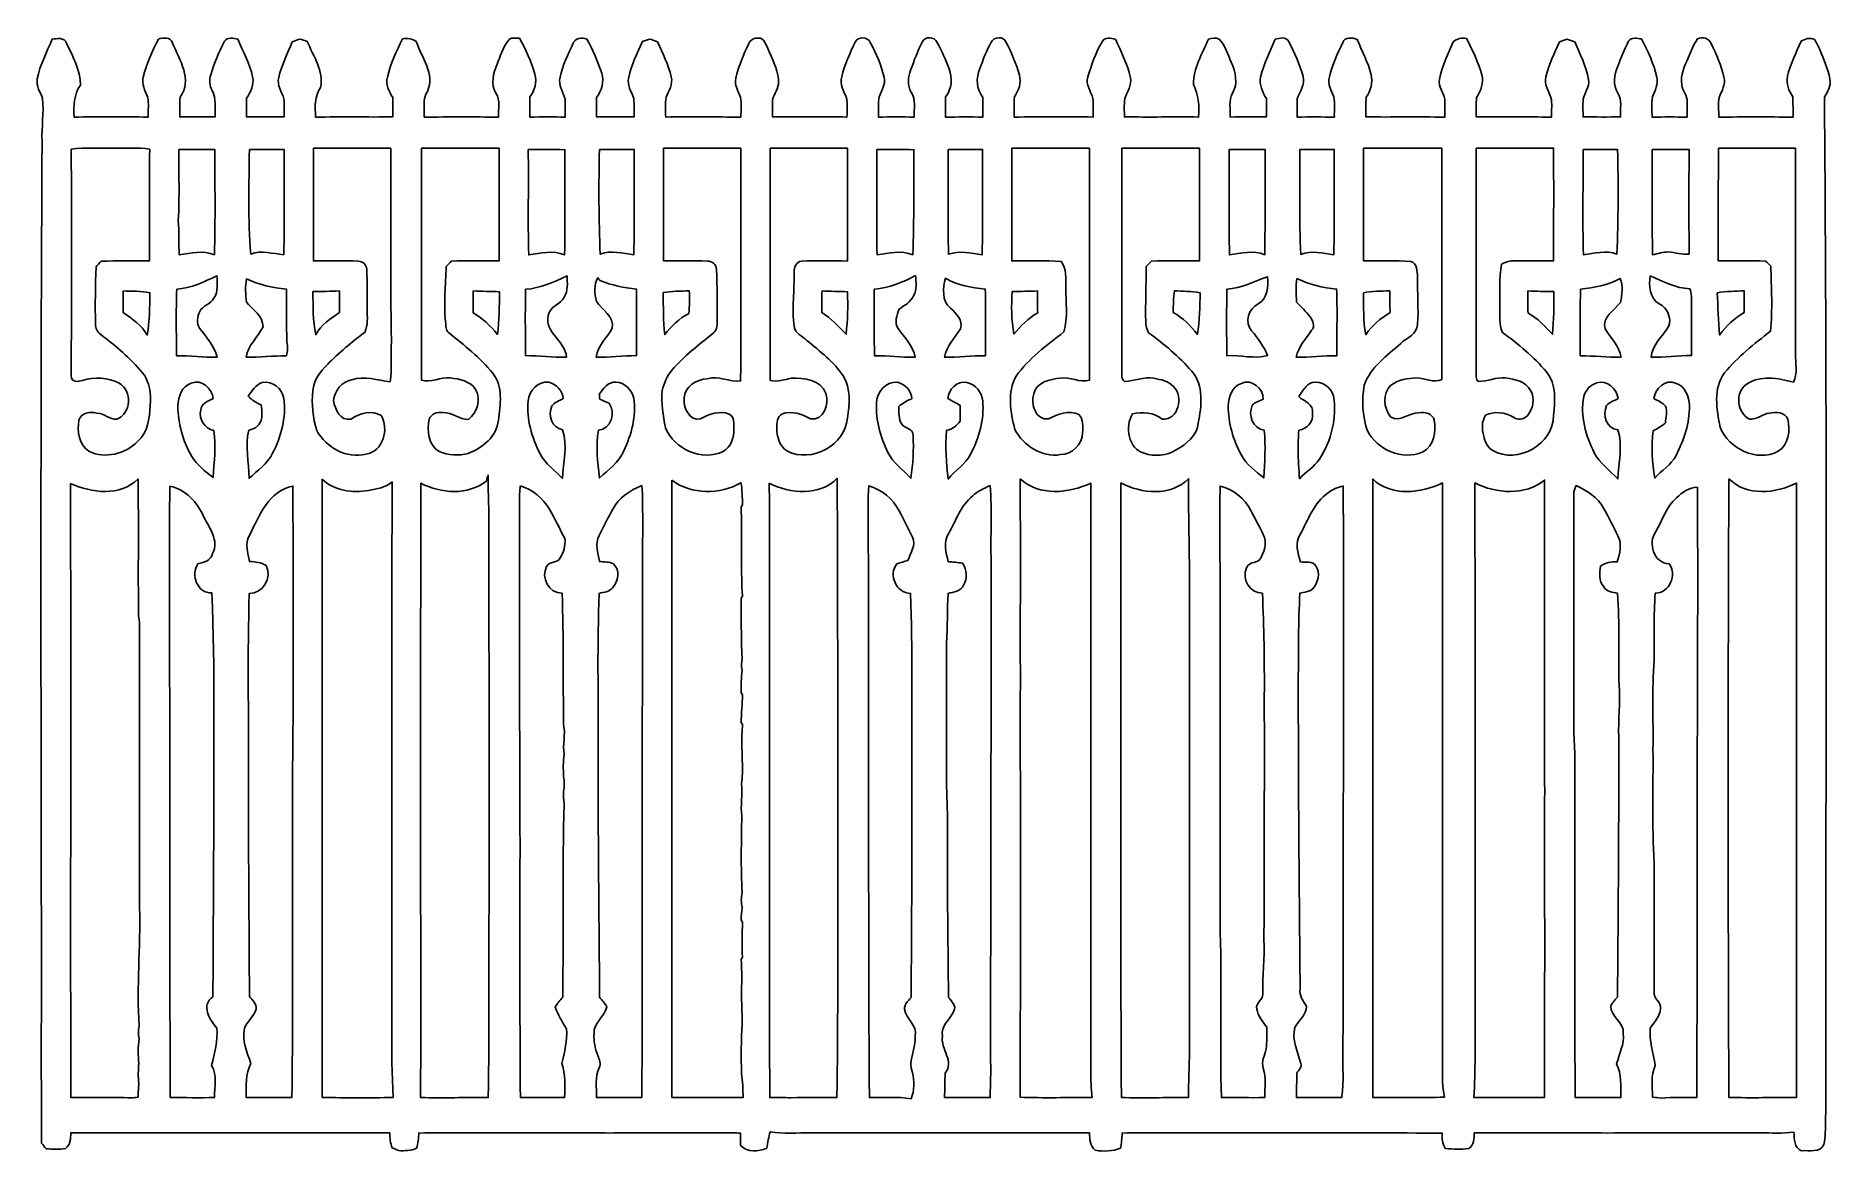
# Model space of a CAD drawing. Header units: centimetres. Extents: x -12.8 to 12.8, y -8 to 7.9.
import ezdxf

# ---------------------------------------------------------------- set-up
doc = ezdxf.new("R2010")
doc.units = ezdxf.units.CM
doc.header["$MEASUREMENT"] = 0
doc.layers.add('Camada 1', color=7, linetype='Continuous')

msp = doc.modelspace()

# ---------------------------------------------------------------- linework, layer by layer
at = {"layer": 'Camada 1', "color": 156}
for points, knots in [([(-11.08145, 7.87893), (-11.0109, 7.89798), (-10.90682, 7.91316), (-10.88001, 7.8225), (-10.88001, 7.8225), (-10.77948, 7.58647), (-10.58651, 7.29402), (-10.77207, 7.05026), (-10.77207, 7.05026), (-10.77559, 6.95607), (-10.77524, 6.86152), (-10.77488, 6.76733), (-10.77488, 6.76733), (-10.60731, 6.76733), (-10.43939, 6.76697), (-10.27182, 6.76697), (-10.27182, 6.76697), (-10.27641, 6.89327), (-10.24713, 7.0298), (-10.31486, 7.1448), (-10.31486, 7.1448), (-10.35261, 7.21359), (-10.35861, 7.29509), (-10.33321, 7.36917), (-10.33321, 7.36917), (-10.28417, 7.53392), (-10.21961, 7.69549), (-10.13812, 7.84684), (-10.13812, 7.84684), (-10.09543, 7.91245), (-10.00865, 7.88916), (-9.94586, 7.87541), (-9.94586, 7.87541), (-9.87178, 7.69902), (-9.77687, 7.52863), (-9.73631, 7.34024), (-9.73631, 7.34024), (-9.70844, 7.23018), (-9.7677, 7.12611), (-9.82062, 7.03403), (-9.82062, 7.03403), (-9.82132, 6.94513), (-9.82097, 6.85623), (-9.82097, 6.76733), (-9.82097, 6.76733), (-9.64247, 6.76663), (-9.46432, 6.76663), (-9.28581, 6.76768), (-9.28581, 6.76768), (-9.28546, 6.85375), (-9.28123, 6.93983), (-9.28828, 7.02556), (-9.28828, 7.02556), (-9.31757, 7.12645), (-9.39129, 7.221), (-9.36236, 7.33178), (-9.36236, 7.33178), (-9.32109, 7.50817), (-9.23854, 7.67115), (-9.17081, 7.83836), (-9.17081, 7.83836), (-9.13623, 7.85213), (-9.10131, 7.86587), (-9.06638, 7.87929), (-9.06638, 7.87929), (-9.02934, 7.86765), (-8.9923, 7.856), (-8.95526, 7.84436), (-8.95526, 7.84436), (-8.87236, 7.63588), (-8.7122, 7.42068), (-8.76652, 7.1875), (-8.76652, 7.1875), (-8.84978, 7.06049), (-8.84519, 6.91127), (-8.83778, 6.76556), (-8.83778, 6.76556), (-8.46984, 6.76909), (-8.10189, 6.76521), (-7.73394, 6.76733), (-7.73394, 6.76733), (-7.7336, 6.86045), (-7.73324, 6.95325), (-7.7357, 7.04603), (-7.7357, 7.04603), (-7.78968, 7.13176), (-7.83802, 7.23159), (-7.81227, 7.33531), (-7.81227, 7.33531), (-7.76534, 7.52615), (-7.68314, 7.70678), (-7.59529, 7.88212), (-7.59529, 7.88212), (-7.52651, 7.89233), (-7.45808, 7.88351), (-7.3988, 7.84506), (-7.3988, 7.84506), (-7.32579, 7.61683), (-7.12786, 7.37834), (-7.2411, 7.13246), (-7.2411, 7.13246), (-7.31378, 7.0231), (-7.28062, 6.88833), (-7.28556, 6.76521), (-7.28556, 6.76521), (-6.93173, 6.76804), (-6.57754, 6.76804), (-6.2237, 6.76521), (-6.2237, 6.76521), (-6.23181, 6.87916), (-6.19407, 7.00687), (-6.26145, 7.10812), (-6.26145, 7.10812), (-6.33976, 7.2344), (-6.2992, 7.39281), (-6.24592, 7.52086), (-6.24592, 7.52086), (-6.1976, 7.6334), (-6.16267, 7.75441), (-6.08965, 7.85424), (-6.08965, 7.85424), (-6.05613, 7.91316), (-5.98099, 7.88599), (-5.92666, 7.89269), (-5.92666, 7.89269), (-5.836, 7.72936), (-5.75839, 7.55755), (-5.70618, 7.37834), (-5.70618, 7.37834), (-5.67336, 7.26439), (-5.70934, 7.14691), (-5.77603, 7.05309), (-5.77603, 7.05309), (-5.77849, 6.95713), (-5.77814, 6.86152), (-5.77814, 6.76556), (-5.77814, 6.76556), (-5.60987, 6.76804), (-5.44159, 6.76733), (-5.27332, 6.76592), (-5.27332, 6.76592), (-5.27297, 6.85129), (-5.26908, 6.93666), (-5.27507, 7.02203), (-5.27507, 7.02203), (-5.29802, 7.12611), (-5.37739, 7.22241), (-5.34599, 7.33424), (-5.34599, 7.33424), (-5.30825, 7.50147), (-5.23487, 7.65774), (-5.16361, 7.81261), (-5.16361, 7.81261), (-5.1315, 7.88775), (-5.03449, 7.9142), (-4.96429, 7.87681), (-4.96429, 7.87681), (-4.87257, 7.72617), (-4.808, 7.55931), (-4.75226, 7.3921), (-4.75226, 7.3921), (-4.71311, 7.27039), (-4.75192, 7.14409), (-4.82458, 7.04391), (-4.82458, 7.04391), (-4.82599, 6.95184), (-4.82564, 6.85977), (-4.82528, 6.76733), (-4.82528, 6.76733), (-4.64714, 6.76663), (-4.46899, 6.76663), (-4.29083, 6.76697), (-4.29083, 6.76697), (-4.29048, 6.85553), (-4.28449, 6.94477), (-4.29577, 7.03262), (-4.29577, 7.03262), (-4.32859, 7.12857), (-4.39173, 7.22347), (-4.36633, 7.3293), (-4.36633, 7.3293), (-4.32611, 7.50958), (-4.24814, 7.67856), (-4.16736, 7.84365), (-4.16736, 7.84365), (-4.13032, 7.85566), (-4.09363, 7.86729), (-4.05659, 7.87929), (-4.05659, 7.87929), (-4.02271, 7.86587), (-3.9885, 7.85213), (-3.95427, 7.83836), (-3.95427, 7.83836), (-3.88231, 7.67574), (-3.79942, 7.51487), (-3.7592, 7.3406), (-3.7592, 7.3406), (-3.73133, 7.23511), (-3.79694, 7.14128), (-3.83292, 7.04744), (-3.83292, 7.04744), (-3.8481, 6.95501), (-3.83786, 6.86011), (-3.83892, 6.76663), (-3.83892, 6.76663), (-3.48051, 6.76697), (-3.12208, 6.76733), (-2.76365, 6.76592), (-2.76365, 6.76592), (-2.76506, 6.86118), (-2.75342, 6.95747), (-2.77035, 7.05131), (-2.77035, 7.05131), (-2.80353, 7.13739), (-2.86103, 7.22383), (-2.83703, 7.32013), (-2.83703, 7.32013), (-2.8007, 7.49335), (-2.72625, 7.65598), (-2.65112, 7.81507), (-2.65112, 7.81507), (-2.62854, 7.87047), (-2.57069, 7.89798), (-2.51283, 7.8934), (-2.51283, 7.8934), (-2.42922, 7.89586), (-2.41265, 7.80097), (-2.38054, 7.74276), (-2.38054, 7.74276), (-2.32233, 7.59953), (-2.24367, 7.46018), (-2.22778, 7.30425), (-2.22778, 7.30425), (-2.21755, 7.20972), (-2.26694, 7.12611), (-2.30645, 7.04461), (-2.30645, 7.04461), (-2.32304, 6.95359), (-2.31174, 6.86011), (-2.31352, 6.76804), (-2.31352, 6.76804), (-1.95896, 6.76556), (-1.60479, 6.76768), (-1.25024, 6.76663), (-1.25024, 6.76663), (-1.2513, 6.85799), (-1.24071, 6.95042), (-1.25552, 7.04108), (-1.25552, 7.04108), (-1.29962, 7.13493), (-1.35325, 7.23299), (-1.32503, 7.3406), (-1.32503, 7.3406), (-1.28481, 7.51309), (-1.20931, 7.67608), (-1.13242, 7.83519), (-1.13242, 7.83519), (-1.0996, 7.92339), (-0.95462, 7.91033), (-0.91756, 7.8299), (-0.91756, 7.8299), (-0.8329, 7.67396), (-0.76129, 7.5078), (-0.72073, 7.33424), (-0.72073, 7.33424), (-0.69461, 7.2344), (-0.75671, 7.1448), (-0.79162, 7.05555), (-0.79162, 7.05555), (-0.80997, 6.96066), (-0.79833, 6.86257), (-0.8001, 6.76627), (-0.8001, 6.76627), (-0.63041, 6.76733), (-0.46036, 6.76733), (-0.29033, 6.76627), (-0.29033, 6.76627), (-0.29669, 6.8841), (-0.26246, 7.01392), (-0.33231, 7.1187), (-0.33231, 7.1187), (-0.39158, 7.21676), (-0.37958, 7.33918), (-0.34079, 7.4422), (-0.34079, 7.4422), (-0.28999, 7.57378), (-0.24411, 7.70819), (-0.17673, 7.83271), (-0.17673, 7.83271), (-0.14145, 7.92162), (0.00105, 7.91809), (0.0381, 7.83201), (0.0381, 7.83201), (0.10653, 7.71243), (0.15662, 7.5826), (0.20637, 7.45418), (0.20637, 7.45418), (0.25576, 7.3226), (0.2487, 7.16633), (0.15769, 7.05414), (0.15769, 7.05414), (0.15487, 6.95819), (0.15521, 6.86223), (0.15521, 6.76592), (0.15521, 6.76592), (0.33372, 6.76663), (0.51187, 6.76768), (0.69037, 6.76592), (0.69037, 6.76592), (0.69108, 6.85906), (0.69144, 6.95218), (0.69037, 7.04532), (0.69037, 7.04532), (0.59265, 7.16031), (0.5909, 7.32401), (0.64523, 7.45912), (0.64523, 7.45912), (0.69603, 7.58472), (0.738, 7.7156), (0.80751, 7.83237), (0.80751, 7.83237), (0.84525, 7.91632), (0.98989, 7.92373), (1.022, 7.83201), (1.022, 7.83201), (1.09714, 7.68244), (1.16662, 7.52792), (1.21108, 7.36599), (1.21108, 7.36599), (1.24037, 7.25523), (1.20332, 7.14375), (1.13875, 7.05343), (1.13875, 7.05343), (1.13558, 6.95783), (1.13595, 6.86223), (1.13629, 6.76627), (1.13629, 6.76627), (1.512, 6.76768), (1.88806, 6.76697), (2.26413, 6.76663), (2.26413, 6.76663), (2.26377, 6.85446), (2.26871, 6.94265), (2.2606, 7.03014), (2.2606, 7.03014), (2.23166, 7.13105), (2.15194, 7.22948), (2.18863, 7.33882), (2.18863, 7.33882), (2.24084, 7.51099), (2.2987, 7.68561), (2.39148, 7.84014), (2.39148, 7.84014), (2.42992, 7.91068), (2.51636, 7.88916), (2.58056, 7.87822), (2.58056, 7.87822), (2.66135, 7.69866), (2.75483, 7.52157), (2.79681, 7.32754), (2.79681, 7.32754), (2.81975, 7.21888), (2.74813, 7.12752), (2.71497, 7.03014), (2.71497, 7.03014), (2.7044, 6.94302), (2.71003, 6.85517), (2.71039, 6.76733), (2.71039, 6.76733), (3.06317, 6.76556), (3.41558, 6.76768), (3.76836, 6.76663), (3.76836, 6.76663), (3.78495, 6.9275), (3.76273, 7.08342), (3.695, 7.22982), (3.695, 7.22982), (3.6904, 7.4623), (3.82376, 7.67009), (3.91054, 7.87929), (3.91054, 7.87929), (3.96027, 7.88387), (4.01389, 7.90292), (4.06188, 7.87822), (4.06188, 7.87822), (4.15325, 7.79003), (4.18324, 7.66092), (4.23545, 7.54873), (4.23545, 7.54873), (4.29612, 7.4115), (4.33528, 7.24252), (4.25379, 7.10494), (4.25379, 7.10494), (4.19347, 7.00229), (4.22663, 6.87916), (4.21993, 6.76663), (4.21993, 6.76663), (4.39208, 6.76733), (4.56459, 6.76627), (4.73674, 6.76733), (4.73674, 6.76733), (4.73709, 6.85587), (4.73745, 6.94407), (4.73745, 7.03226), (4.73745, 7.03226), (4.67959, 7.12116), (4.63232, 7.22558), (4.65525, 7.33424), (4.65525, 7.33424), (4.69688, 7.52439), (4.79071, 7.69725), (4.86304, 7.87681), (4.86304, 7.87681), (4.92548, 7.89164), (5.01509, 7.91809), (5.05495, 7.84789), (5.05495, 7.84789), (5.14173, 7.68843), (5.21194, 7.51874), (5.26062, 7.34377), (5.26062, 7.34377), (5.29554, 7.22911), (5.21194, 7.12786), (5.17842, 7.02415), (5.17842, 7.02415), (5.17136, 6.93844), (5.1756, 6.85236), (5.1756, 6.76627), (5.1756, 6.76627), (5.35269, 6.76733), (5.52979, 6.76697), (5.70723, 6.76592), (5.70723, 6.76592), (5.70442, 6.86187), (5.71853, 6.95959), (5.69806, 7.05343), (5.69806, 7.05343), (5.66101, 7.14304), (5.61057, 7.23793), (5.63667, 7.33777), (5.63667, 7.33777), (5.67619, 7.50922), (5.74993, 7.6715), (5.82682, 7.82884), (5.82682, 7.82884), (5.86105, 7.9128), (5.9644, 7.90046), (6.03391, 7.874), (6.03391, 7.874), (6.09917, 7.70607), (6.19125, 7.54698), (6.23147, 7.37022), (6.23147, 7.37022), (6.25686, 7.2584), (6.2304, 7.14058), (6.16091, 7.0499), (6.16091, 7.0499), (6.15738, 6.95571), (6.15772, 6.86152), (6.15843, 6.76733), (6.15843, 6.76733), (6.53379, 6.76521), (6.9095, 6.76909), (7.2852, 6.76521), (7.2852, 6.76521), (7.28556, 6.85129), (7.28944, 6.93737), (7.28379, 7.0231), (7.28379, 7.0231), (7.26756, 7.11763), (7.19101, 7.19949), (7.20794, 7.30037), (7.20794, 7.30037), (7.23793, 7.49053), (7.3339, 7.66056), (7.40197, 7.83872), (7.40197, 7.83872), (7.45596, 7.88882), (7.52474, 7.89798), (7.59529, 7.88599), (7.59529, 7.88599), (7.67997, 7.71983), (7.76145, 7.54979), (7.81227, 7.36988), (7.81227, 7.36988), (7.8426, 7.25557), (7.80204, 7.13987), (7.73535, 7.04708), (7.73535, 7.04708), (7.73289, 6.95395), (7.73324, 6.86082), (7.73358, 6.76768), (7.73358, 6.76768), (8.09166, 6.76556), (8.45007, 6.76839), (8.80816, 6.76592), (8.80816, 6.76592), (8.80568, 6.8594), (8.81837, 6.95501), (8.80004, 7.04708), (8.80004, 7.04708), (8.76087, 7.13987), (8.6995, 7.23547), (8.72808, 7.3406), (8.72808, 7.3406), (8.76511, 7.51628), (8.85013, 7.67644), (8.9214, 7.83978), (8.9214, 7.83978), (8.95702, 7.85283), (8.993, 7.86587), (9.02935, 7.87893), (9.02935, 7.87893), (9.06604, 7.86587), (9.10342, 7.85283), (9.14082, 7.83978), (9.14082, 7.83978), (9.21385, 7.66339), (9.30592, 7.49087), (9.33662, 7.30074), (9.33662, 7.30074), (9.35036, 7.19983), (9.28263, 7.11482), (9.25971, 7.02098), (9.25971, 7.02098), (9.253, 6.93666), (9.25724, 6.852), (9.25795, 6.76733), (9.25795, 6.76733), (9.43609, 6.76663), (9.6146, 6.76592), (9.79275, 6.76768), (9.79275, 6.76768), (9.78534, 6.88092), (9.81991, 7.00758), (9.75254, 7.10812), (9.75254, 7.10812), (9.68021, 7.22558), (9.7028, 7.37198), (9.75289, 7.49335), (9.75289, 7.49335), (9.80193, 7.61223), (9.84673, 7.73358), (9.90881, 7.84647), (9.90881, 7.84647), (9.9455, 7.91386), (10.03123, 7.88599), (10.0919, 7.88), (10.0919, 7.88), (10.18433, 7.70748), (10.26617, 7.52615), (10.31063, 7.33495), (10.31063, 7.33495), (10.33992, 7.23477), (10.28276, 7.14304), (10.24924, 7.05272), (10.24924, 7.05272), (10.23231, 6.95819), (10.24395, 6.86118), (10.24254, 6.76521), (10.24254, 6.76521), (10.40906, 6.76768), (10.57556, 6.76804), (10.74208, 6.76451), (10.74208, 6.76451), (10.74454, 6.83789), (10.74737, 6.91091), (10.74561, 6.98393), (10.74561, 6.98393), (10.75055, 7.07319), (10.67399, 7.13916), (10.66694, 7.22629), (10.66694, 7.22629), (10.64365, 7.36635), (10.71033, 7.49652), (10.76147, 7.62175), (10.76147, 7.62175), (10.80065, 7.7096), (10.83415, 7.80133), (10.89025, 7.88), (10.89025, 7.88), (10.96186, 7.9188), (11.05641, 7.89128), (11.08779, 7.81332), (11.08779, 7.81332), (11.16047, 7.65915), (11.23138, 7.50111), (11.26949, 7.3339), (11.26949, 7.3339), (11.29663, 7.23123), (11.23879, 7.13775), (11.2014, 7.04639), (11.2014, 7.04639), (11.18446, 6.9543), (11.19645, 6.85977), (11.19433, 6.76663), (11.19433, 6.76663), (11.54782, 6.76627), (11.90166, 6.76804), (12.25515, 6.76556), (12.25515, 6.76556), (12.25515, 6.86118), (12.25549, 6.95678), (12.25232, 7.05238), (12.25232, 7.05238), (12.19588, 7.13809), (12.15107, 7.24322), (12.17612, 7.3473), (12.17612, 7.3473), (12.21563, 7.52333), (12.30066, 7.68385), (12.37085, 7.84895), (12.37085, 7.84895), (12.42835, 7.87788), (12.49644, 7.9068), (12.55994, 7.87435), (12.55994, 7.87435), (12.5924, 7.83096), (12.61321, 7.78016), (12.63755, 7.73148), (12.63755, 7.73148), (12.68871, 7.59142), (12.75891, 7.45559), (12.7829, 7.30708), (12.7829, 7.30708), (12.79877, 7.21184), (12.75045, 7.1254), (12.70353, 7.04708), (12.70353, 7.04708), (12.73174, 3.81706), (12.73033, 0.58666), (12.72857, -2.64407), (12.72857, -2.64407), (12.71622, -4.27918), (12.72433, -5.91467), (12.72117, -7.54979), (12.72117, -7.54979), (12.71763, -7.66585), (12.71798, -7.78298), (12.69646, -7.89763), (12.69646, -7.89763), (12.63967, -8.01863), (12.48445, -7.9756), (12.37826, -7.98583), (12.37826, -7.98583), (12.26643, -7.9449), (12.28054, -7.81437), (12.26502, -7.71913), (12.26502, -7.71913), (12.10522, -7.74171), (11.94364, -7.72829), (11.78348, -7.73148), (11.78348, -7.73148), (11.1834, -7.72971), (10.58333, -7.73219), (9.98361, -7.72936), (9.98361, -7.72936), (9.73666, -7.73324), (9.48972, -7.73289), (9.24277, -7.72936), (9.24277, -7.72936), (8.73018, -7.73394), (8.2176, -7.73112), (7.70502, -7.73077), (7.70502, -7.73077), (7.70536, -7.81156), (7.7029, -7.90397), (7.62706, -7.95443), (7.62706, -7.95443), (7.51592, -7.97312), (7.40268, -7.96042), (7.29121, -7.95301), (7.29121, -7.95301), (7.25028, -7.88599), (7.24252, -7.80873), (7.245, -7.73253), (7.245, -7.73253), (5.91185, -7.73077), (4.57799, -7.73253), (3.24555, -7.72936), (3.24555, -7.72936), (3.05611, -7.7336), (2.86631, -7.73041), (2.67687, -7.73253), (2.67687, -7.73253), (2.67475, -7.80486), (2.66841, -7.87752), (2.6564, -7.94948), (2.6564, -7.94948), (2.54141, -7.99535), (2.41406, -7.99818), (2.2934, -7.97772), (2.2934, -7.97772), (2.21614, -7.91951), (2.21192, -7.81931), (2.21402, -7.73148), (2.21402, -7.73148), (2.04011, -7.73112), (1.86655, -7.73324), (1.69298, -7.72936), (1.69298, -7.72936), (0.54081, -7.73219), (-0.6117, -7.73289), (-1.76388, -7.72936), (-1.76388, -7.72936), (-1.95826, -7.72759), (-2.1544, -7.74593), (-2.34772, -7.7163), (-2.34772, -7.7163), (-2.36643, -7.79251), (-2.3823, -7.86977), (-2.39572, -7.94737), (-2.39572, -7.94737), (-2.51566, -8.00169), (-2.66876, -8.00946), (-2.76859, -7.91104), (-2.76859, -7.91104), (-2.76965, -7.85176), (-2.77106, -7.79215), (-2.77176, -7.73324), (-2.77176, -7.73324), (-2.84762, -7.73148), (-2.92347, -7.73041), (-2.99895, -7.72936), (-2.99895, -7.72936), (-3.38701, -7.73041), (-3.77506, -7.73465), (-4.16312, -7.729), (-4.16312, -7.729), (-4.48027, -7.73324), (-4.79777, -7.73289), (-5.11493, -7.72936), (-5.11493, -7.72936), (-5.55025, -7.73324), (-5.98557, -7.73253), (-6.42055, -7.72971), (-6.42055, -7.72971), (-6.50275, -7.73112), (-6.58529, -7.73112), (-6.6675, -7.72971), (-6.6675, -7.72971), (-6.89926, -7.7357), (-7.13139, -7.72688), (-7.36318, -7.73289), (-7.36318, -7.73289), (-7.36564, -7.80555), (-7.37658, -7.87858), (-7.39457, -7.94948), (-7.39457, -7.94948), (-7.47572, -7.98653), (-7.56532, -7.98653), (-7.65281, -7.98335), (-7.65281, -7.98335), (-7.68278, -7.97031), (-7.71243, -7.9576), (-7.74242, -7.94561), (-7.74242, -7.94561), (-7.76993, -7.87717), (-7.77662, -7.80415), (-7.77804, -7.73182), (-7.77804, -7.73182), (-8.88964, -7.73007), (-10.00125, -7.73465), (-11.1125, -7.72936), (-11.1125, -7.72936), (-11.43, -7.73394), (-11.7475, -7.73007), (-12.065, -7.72971), (-12.065, -7.72971), (-12.15425, -7.73112), (-12.24315, -7.73148), (-12.3324, -7.73112), (-12.3324, -7.73112), (-12.33382, -7.81015), (-12.33416, -7.90117), (-12.40683, -7.95231), (-12.40683, -7.95231), (-12.4975, -7.97312), (-12.59169, -7.96042), (-12.68377, -7.95689), (-12.68377, -7.95689), (-12.70493, -7.93009), (-12.72645, -7.90363), (-12.74798, -7.87752), (-12.74798, -7.87752), (-12.75644, -6.80366), (-12.74938, -5.72981), (-12.7515, -4.65596), (-12.7515, -4.65596), (-12.75891, -0.96378), (-12.76279, 2.72873), (-12.74127, 6.4209), (-12.74127, 6.4209), (-12.75044, 6.6234), (-12.71235, 6.82625), (-12.73386, 7.02839), (-12.73386, 7.02839), (-12.76314, 7.12082), (-12.82946, 7.20831), (-12.80936, 7.31025), (-12.80936, 7.31025), (-12.77373, 7.51063), (-12.67318, 7.69055), (-12.59805, 7.87788), (-12.59805, 7.87788), (-12.52784, 7.88528), (-12.42306, 7.90856), (-12.39237, 7.82143), (-12.39237, 7.82143), (-12.30065, 7.63305), (-12.19835, 7.43725), (-12.19235, 7.22312), (-12.19235, 7.22312), (-12.2876, 7.088), (-12.29465, 6.92572), (-12.28336, 6.76663), (-12.28336, 6.76663), (-11.93094, 6.76663), (-11.57851, 6.76804), (-11.22609, 6.76627), (-11.22609, 6.76627), (-11.22856, 6.86187), (-11.2148, 6.95959), (-11.23526, 7.05379), (-11.23526, 7.05379), (-11.27301, 7.14304), (-11.3224, 7.23759), (-11.29629, 7.33743), (-11.29629, 7.33743), (-11.2529, 7.52792), (-11.16647, 7.70466), (-11.08145, 7.87893)], [0, 0, 0, 0, 0.00478469, 0.00478469, 0.00478469, 0.00478469, 0.00956938, 0.00956938, 0.00956938, 0.00956938, 0.01435407, 0.01435407, 0.01435407, 0.01435407, 0.01913876, 0.01913876, 0.01913876, 0.01913876, 0.02392344, 0.02392344, 0.02392344, 0.02392344, 0.02870813, 0.02870813, 0.02870813, 0.02870813, 0.03349282, 0.03349282, 0.03349282, 0.03349282, 0.03827751, 0.03827751, 0.03827751, 0.03827751, 0.0430622, 0.0430622, 0.0430622, 0.0430622, 0.04784689, 0.04784689, 0.04784689, 0.04784689, 0.05263158, 0.05263158, 0.05263158, 0.05263158, 0.05741627, 0.05741627, 0.05741627, 0.05741627, 0.06220096, 0.06220096, 0.06220096, 0.06220096, 0.06698565, 0.06698565, 0.06698565, 0.06698565, 0.07177033, 0.07177033, 0.07177033, 0.07177033, 0.07655502, 0.07655502, 0.07655502, 0.07655502, 0.08133971, 0.08133971, 0.08133971, 0.08133971, 0.0861244, 0.0861244, 0.0861244, 0.0861244, 0.09090909, 0.09090909, 0.09090909, 0.09090909, 0.09569378, 0.09569378, 0.09569378, 0.09569378, 0.10047847, 0.10047847, 0.10047847, 0.10047847, 0.10526316, 0.10526316, 0.10526316, 0.10526316, 0.11004785, 0.11004785, 0.11004785, 0.11004785, 0.11483254, 0.11483254, 0.11483254, 0.11483254, 0.11961722, 0.11961722, 0.11961722, 0.11961722, 0.12440191, 0.12440191, 0.12440191, 0.12440191, 0.1291866, 0.1291866, 0.1291866, 0.1291866, 0.13397129, 0.13397129, 0.13397129, 0.13397129, 0.13875598, 0.13875598, 0.13875598, 0.13875598, 0.14354067, 0.14354067, 0.14354067, 0.14354067, 0.14832536, 0.14832536, 0.14832536, 0.14832536, 0.15311005, 0.15311005, 0.15311005, 0.15311005, 0.15789474, 0.15789474, 0.15789474, 0.15789474, 0.16267943, 0.16267943, 0.16267943, 0.16267943, 0.16746411, 0.16746411, 0.16746411, 0.16746411, 0.1722488, 0.1722488, 0.1722488, 0.1722488, 0.17703349, 0.17703349, 0.17703349, 0.17703349, 0.18181818, 0.18181818, 0.18181818, 0.18181818, 0.18660287, 0.18660287, 0.18660287, 0.18660287, 0.19138756, 0.19138756, 0.19138756, 0.19138756, 0.19617225, 0.19617225, 0.19617225, 0.19617225, 0.20095694, 0.20095694, 0.20095694, 0.20095694, 0.20574163, 0.20574163, 0.20574163, 0.20574163, 0.21052632, 0.21052632, 0.21052632, 0.21052632, 0.215311, 0.215311, 0.215311, 0.215311, 0.22009569, 0.22009569, 0.22009569, 0.22009569, 0.22488038, 0.22488038, 0.22488038, 0.22488038, 0.22966507, 0.22966507, 0.22966507, 0.22966507, 0.23444976, 0.23444976, 0.23444976, 0.23444976, 0.23923445, 0.23923445, 0.23923445, 0.23923445, 0.24401914, 0.24401914, 0.24401914, 0.24401914, 0.24880383, 0.24880383, 0.24880383, 0.24880383, 0.25358852, 0.25358852, 0.25358852, 0.25358852, 0.25837321, 0.25837321, 0.25837321, 0.25837321, 0.26315789, 0.26315789, 0.26315789, 0.26315789, 0.26794258, 0.26794258, 0.26794258, 0.26794258, 0.27272727, 0.27272727, 0.27272727, 0.27272727, 0.27751196, 0.27751196, 0.27751196, 0.27751196, 0.28229665, 0.28229665, 0.28229665, 0.28229665, 0.28708134, 0.28708134, 0.28708134, 0.28708134, 0.29186603, 0.29186603, 0.29186603, 0.29186603, 0.29665072, 0.29665072, 0.29665072, 0.29665072, 0.30143541, 0.30143541, 0.30143541, 0.30143541, 0.3062201, 0.3062201, 0.3062201, 0.3062201, 0.31100478, 0.31100478, 0.31100478, 0.31100478, 0.31578947, 0.31578947, 0.31578947, 0.31578947, 0.32057416, 0.32057416, 0.32057416, 0.32057416, 0.32535885, 0.32535885, 0.32535885, 0.32535885, 0.33014354, 0.33014354, 0.33014354, 0.33014354, 0.33492823, 0.33492823, 0.33492823, 0.33492823, 0.33971292, 0.33971292, 0.33971292, 0.33971292, 0.34449761, 0.34449761, 0.34449761, 0.34449761, 0.3492823, 0.3492823, 0.3492823, 0.3492823, 0.35406699, 0.35406699, 0.35406699, 0.35406699, 0.35885167, 0.35885167, 0.35885167, 0.35885167, 0.36363636, 0.36363636, 0.36363636, 0.36363636, 0.36842105, 0.36842105, 0.36842105, 0.36842105, 0.37320574, 0.37320574, 0.37320574, 0.37320574, 0.37799043, 0.37799043, 0.37799043, 0.37799043, 0.38277512, 0.38277512, 0.38277512, 0.38277512, 0.38755981, 0.38755981, 0.38755981, 0.38755981, 0.3923445, 0.3923445, 0.3923445, 0.3923445, 0.39712919, 0.39712919, 0.39712919, 0.39712919, 0.40191388, 0.40191388, 0.40191388, 0.40191388, 0.40669856, 0.40669856, 0.40669856, 0.40669856, 0.41148325, 0.41148325, 0.41148325, 0.41148325, 0.41626794, 0.41626794, 0.41626794, 0.41626794, 0.42105263, 0.42105263, 0.42105263, 0.42105263, 0.42583732, 0.42583732, 0.42583732, 0.42583732, 0.43062201, 0.43062201, 0.43062201, 0.43062201, 0.4354067, 0.4354067, 0.4354067, 0.4354067, 0.44019139, 0.44019139, 0.44019139, 0.44019139, 0.44497608, 0.44497608, 0.44497608, 0.44497608, 0.44976077, 0.44976077, 0.44976077, 0.44976077, 0.45454545, 0.45454545, 0.45454545, 0.45454545, 0.45933014, 0.45933014, 0.45933014, 0.45933014, 0.46411483, 0.46411483, 0.46411483, 0.46411483, 0.46889952, 0.46889952, 0.46889952, 0.46889952, 0.47368421, 0.47368421, 0.47368421, 0.47368421, 0.4784689, 0.4784689, 0.4784689, 0.4784689, 0.48325359, 0.48325359, 0.48325359, 0.48325359, 0.48803828, 0.48803828, 0.48803828, 0.48803828, 0.49282297, 0.49282297, 0.49282297, 0.49282297, 0.49760766, 0.49760766, 0.49760766, 0.49760766, 0.50239234, 0.50239234, 0.50239234, 0.50239234, 0.50717703, 0.50717703, 0.50717703, 0.50717703, 0.51196172, 0.51196172, 0.51196172, 0.51196172, 0.51674641, 0.51674641, 0.51674641, 0.51674641, 0.5215311, 0.5215311, 0.5215311, 0.5215311, 0.52631579, 0.52631579, 0.52631579, 0.52631579, 0.53110048, 0.53110048, 0.53110048, 0.53110048, 0.53588517, 0.53588517, 0.53588517, 0.53588517, 0.54066986, 0.54066986, 0.54066986, 0.54066986, 0.54545455, 0.54545455, 0.54545455, 0.54545455, 0.55023923, 0.55023923, 0.55023923, 0.55023923, 0.55502392, 0.55502392, 0.55502392, 0.55502392, 0.55980861, 0.55980861, 0.55980861, 0.55980861, 0.5645933, 0.5645933, 0.5645933, 0.5645933, 0.56937799, 0.56937799, 0.56937799, 0.56937799, 0.57416268, 0.57416268, 0.57416268, 0.57416268, 0.57894737, 0.57894737, 0.57894737, 0.57894737, 0.58373206, 0.58373206, 0.58373206, 0.58373206, 0.58851675, 0.58851675, 0.58851675, 0.58851675, 0.59330144, 0.59330144, 0.59330144, 0.59330144, 0.59808612, 0.59808612, 0.59808612, 0.59808612, 0.60287081, 0.60287081, 0.60287081, 0.60287081, 0.6076555, 0.6076555, 0.6076555, 0.6076555, 0.61244019, 0.61244019, 0.61244019, 0.61244019, 0.61722488, 0.61722488, 0.61722488, 0.61722488, 0.62200957, 0.62200957, 0.62200957, 0.62200957, 0.62679426, 0.62679426, 0.62679426, 0.62679426, 0.63157895, 0.63157895, 0.63157895, 0.63157895, 0.63636364, 0.63636364, 0.63636364, 0.63636364, 0.64114833, 0.64114833, 0.64114833, 0.64114833, 0.64593301, 0.64593301, 0.64593301, 0.64593301, 0.6507177, 0.6507177, 0.6507177, 0.6507177, 0.65550239, 0.65550239, 0.65550239, 0.65550239, 0.66028708, 0.66028708, 0.66028708, 0.66028708, 0.66507177, 0.66507177, 0.66507177, 0.66507177, 0.66985646, 0.66985646, 0.66985646, 0.66985646, 0.67464115, 0.67464115, 0.67464115, 0.67464115, 0.67942584, 0.67942584, 0.67942584, 0.67942584, 0.68421053, 0.68421053, 0.68421053, 0.68421053, 0.68899522, 0.68899522, 0.68899522, 0.68899522, 0.6937799, 0.6937799, 0.6937799, 0.6937799, 0.69856459, 0.69856459, 0.69856459, 0.69856459, 0.70334928, 0.70334928, 0.70334928, 0.70334928, 0.70813397, 0.70813397, 0.70813397, 0.70813397, 0.71291866, 0.71291866, 0.71291866, 0.71291866, 0.71770335, 0.71770335, 0.71770335, 0.71770335, 0.72248804, 0.72248804, 0.72248804, 0.72248804, 0.72727273, 0.72727273, 0.72727273, 0.72727273, 0.73205742, 0.73205742, 0.73205742, 0.73205742, 0.73684211, 0.73684211, 0.73684211, 0.73684211, 0.74162679, 0.74162679, 0.74162679, 0.74162679, 0.74641148, 0.74641148, 0.74641148, 0.74641148, 0.75119617, 0.75119617, 0.75119617, 0.75119617, 0.75598086, 0.75598086, 0.75598086, 0.75598086, 0.76076555, 0.76076555, 0.76076555, 0.76076555, 0.76555024, 0.76555024, 0.76555024, 0.76555024, 0.77033493, 0.77033493, 0.77033493, 0.77033493, 0.77511962, 0.77511962, 0.77511962, 0.77511962, 0.77990431, 0.77990431, 0.77990431, 0.77990431, 0.784689, 0.784689, 0.784689, 0.784689, 0.78947368, 0.78947368, 0.78947368, 0.78947368, 0.79425837, 0.79425837, 0.79425837, 0.79425837, 0.79904306, 0.79904306, 0.79904306, 0.79904306, 0.80382775, 0.80382775, 0.80382775, 0.80382775, 0.80861244, 0.80861244, 0.80861244, 0.80861244, 0.81339713, 0.81339713, 0.81339713, 0.81339713, 0.81818182, 0.81818182, 0.81818182, 0.81818182, 0.82296651, 0.82296651, 0.82296651, 0.82296651, 0.8277512, 0.8277512, 0.8277512, 0.8277512, 0.83253589, 0.83253589, 0.83253589, 0.83253589, 0.83732057, 0.83732057, 0.83732057, 0.83732057, 0.84210526, 0.84210526, 0.84210526, 0.84210526, 0.84688995, 0.84688995, 0.84688995, 0.84688995, 0.85167464, 0.85167464, 0.85167464, 0.85167464, 0.85645933, 0.85645933, 0.85645933, 0.85645933, 0.86124402, 0.86124402, 0.86124402, 0.86124402, 0.86602871, 0.86602871, 0.86602871, 0.86602871, 0.8708134, 0.8708134, 0.8708134, 0.8708134, 0.87559809, 0.87559809, 0.87559809, 0.87559809, 0.88038278, 0.88038278, 0.88038278, 0.88038278, 0.88516746, 0.88516746, 0.88516746, 0.88516746, 0.88995215, 0.88995215, 0.88995215, 0.88995215, 0.89473684, 0.89473684, 0.89473684, 0.89473684, 0.89952153, 0.89952153, 0.89952153, 0.89952153, 0.90430622, 0.90430622, 0.90430622, 0.90430622, 0.90909091, 0.90909091, 0.90909091, 0.90909091, 0.9138756, 0.9138756, 0.9138756, 0.9138756, 0.91866029, 0.91866029, 0.91866029, 0.91866029, 0.92344498, 0.92344498, 0.92344498, 0.92344498, 0.92822967, 0.92822967, 0.92822967, 0.92822967, 0.93301435, 0.93301435, 0.93301435, 0.93301435, 0.93779904, 0.93779904, 0.93779904, 0.93779904, 0.94258373, 0.94258373, 0.94258373, 0.94258373, 0.94736842, 0.94736842, 0.94736842, 0.94736842, 0.95215311, 0.95215311, 0.95215311, 0.95215311, 0.9569378, 0.9569378, 0.9569378, 0.9569378, 0.96172249, 0.96172249, 0.96172249, 0.96172249, 0.96650718, 0.96650718, 0.96650718, 0.96650718, 0.97129187, 0.97129187, 0.97129187, 0.97129187, 0.97607656, 0.97607656, 0.97607656, 0.97607656, 0.98086124, 0.98086124, 0.98086124, 0.98086124, 0.98564593, 0.98564593, 0.98564593, 0.98564593, 0.99043062, 0.99043062, 0.99043062, 0.99043062, 1, 1, 1, 1]), ([(-12.32569, 6.30836), (-12.32569, 6.30836), (-12.32569, 6.30836), (-12.32569, 6.30836), (-12.32569, 6.30836), (-12.319, 5.23027), (-12.32146, 4.15149), (-12.325, 3.0734), (-12.325, 3.0734), (-12.33099, 2.97885), (-12.22728, 2.98555), (-12.16342, 3.00848), (-12.16342, 3.00848), (-11.99197, 3.06246), (-11.799, 3.05328), (-11.63954, 2.96686), (-11.63954, 2.96686), (-11.45011, 2.86315), (-11.46916, 2.53083), (-11.67376, 2.45568), (-11.67376, 2.45568), (-11.77784, 2.44651), (-11.8558, 2.53929), (-11.95846, 2.54246), (-11.95846, 2.54246), (-12.05335, 2.55975), (-12.18247, 2.55305), (-12.21563, 2.44228), (-12.21563, 2.44228), (-12.24033, 2.28635), (-12.22198, 2.08633), (-12.07311, 1.99565), (-12.07311, 1.99565), (-11.84027, 1.88382), (-11.55417, 1.95615), (-11.37708, 2.13713), (-11.37708, 2.13713), (-11.22467, 2.26024), (-11.21057, 2.46873), (-11.19822, 2.64936), (-11.19822, 2.64936), (-11.18658, 2.81128), (-11.20034, 2.98696), (-11.30793, 3.11679), (-11.30793, 3.11679), (-11.48185, 3.32317), (-11.68823, 3.4999), (-11.90307, 3.66253), (-11.90307, 3.66253), (-11.95387, 3.69639), (-11.98209, 3.75284), (-11.97927, 3.81353), (-11.97927, 3.81353), (-11.98491, 4.08481), (-11.97998, 4.35645), (-11.97081, 4.62774), (-11.97081, 4.62774), (-11.94681, 4.6549), (-11.92247, 4.68171), (-11.89813, 4.70851), (-11.89813, 4.70851), (-11.66812, 4.71945), (-11.4374, 4.70992), (-11.20704, 4.71452), (-11.20704, 4.71452), (-11.20704, 5.2451), (-11.21198, 5.77532), (-11.20457, 6.3059), (-11.20457, 6.3059), (-11.37214, 6.33694), (-11.54359, 6.31472), (-11.71292, 6.32107), (-11.71292, 6.32107), (-11.91683, 6.31542), (-12.12249, 6.33482), (-12.32569, 6.30836)], [0, 0, 0, 0, 0.05, 0.05, 0.05, 0.05, 0.1, 0.1, 0.1, 0.1, 0.15, 0.15, 0.15, 0.15, 0.2, 0.2, 0.2, 0.2, 0.25, 0.25, 0.25, 0.25, 0.3, 0.3, 0.3, 0.3, 0.35, 0.35, 0.35, 0.35, 0.4, 0.4, 0.4, 0.4, 0.45, 0.45, 0.45, 0.45, 0.5, 0.5, 0.5, 0.5, 0.55, 0.55, 0.55, 0.55, 0.6, 0.6, 0.6, 0.6, 0.65, 0.65, 0.65, 0.65, 0.7, 0.7, 0.7, 0.7, 0.75, 0.75, 0.75, 0.75, 0.8, 0.8, 0.8, 0.8, 0.85, 0.85, 0.85, 0.85, 0.9, 0.9, 0.9, 0.9, 1, 1, 1, 1]), ([(-10.78865, 6.30519), (-10.78865, 6.30519), (-10.78865, 6.30519), (-10.78865, 6.30519), (-10.78865, 6.30519), (-10.79287, 5.96759), (-10.77595, 5.62856), (-10.79747, 5.29166), (-10.79747, 5.29166), (-10.777, 5.12762), (-10.795, 4.96181), (-10.783, 4.79743), (-10.783, 4.79743), (-10.61613, 4.82988), (-10.44469, 4.86304), (-10.27994, 4.80024), (-10.27994, 4.80024), (-10.26689, 5.30014), (-10.275, 5.80073), (-10.27394, 6.30096), (-10.27394, 6.30096), (-10.4454, 6.30624), (-10.6172, 6.30273), (-10.78865, 6.30519)], [0, 0, 0, 0, 0.14285714, 0.14285714, 0.14285714, 0.14285714, 0.28571429, 0.28571429, 0.28571429, 0.28571429, 0.42857143, 0.42857143, 0.42857143, 0.42857143, 0.57142857, 0.57142857, 0.57142857, 0.57142857, 0.71428571, 0.71428571, 0.71428571, 0.71428571, 1, 1, 1, 1]), ([(-9.78217, 6.30132), (-9.78217, 6.30132), (-9.78217, 6.30132), (-9.78217, 6.30132), (-9.78217, 6.30132), (-9.78569, 5.80495), (-9.80333, 5.30613), (-9.76277, 4.81083), (-9.76277, 4.81083), (-9.6072, 4.86938), (-9.44915, 4.81471), (-9.29181, 4.8006), (-9.29181, 4.8006), (-9.27735, 5.30119), (-9.28828, 5.80212), (-9.28616, 6.30273), (-9.28616, 6.30273), (-9.45126, 6.30449), (-9.61672, 6.3059), (-9.78217, 6.30132)], [0, 0, 0, 0, 0.16666667, 0.16666667, 0.16666667, 0.16666667, 0.33333333, 0.33333333, 0.33333333, 0.33333333, 0.5, 0.5, 0.5, 0.5, 0.66666667, 0.66666667, 0.66666667, 0.66666667, 1, 1, 1, 1]), ([(-8.86777, 6.32142), (-8.86777, 6.32142), (-8.86777, 6.32142), (-8.86777, 6.32142), (-8.86777, 6.32142), (-8.86882, 5.78555), (-8.86847, 5.24968), (-8.86847, 4.71346), (-8.86847, 4.71346), (-8.65328, 4.70992), (-8.43738, 4.72157), (-8.22254, 4.70817), (-8.22254, 4.70817), (-8.16256, 4.70817), (-8.11353, 4.65454), (-8.10683, 4.59668), (-8.10683, 4.59668), (-8.09412, 4.40513), (-8.10224, 4.21286), (-8.09942, 4.02059), (-8.09942, 4.02059), (-8.10189, 3.91125), (-8.08249, 3.79482), (-8.13541, 3.69359), (-8.13541, 3.69359), (-8.32379, 3.55458), (-8.503, 3.40254), (-8.66704, 3.23532), (-8.66704, 3.23532), (-8.77181, 3.13619), (-8.86248, 3.00955), (-8.87729, 2.86208), (-8.87729, 2.86208), (-8.89353, 2.67088), (-8.878, 2.47438), (-8.82015, 2.29093), (-8.82015, 2.29093), (-8.68609, 2.05351), (-8.39257, 1.88066), (-8.11706, 1.95721), (-8.11706, 1.95721), (-7.87293, 1.98966), (-7.78403, 2.31951), (-7.90117, 2.50825), (-7.90117, 2.50825), (-8.03062, 2.58692), (-8.2109, 2.54494), (-8.32696, 2.45497), (-8.32696, 2.45497), (-8.48994, 2.425), (-8.55733, 2.59045), (-8.5799, 2.71955), (-8.5799, 2.71955), (-8.56438, 2.86137), (-8.46666, 2.99049), (-8.32062, 3.01483), (-8.32062, 3.01483), (-8.13928, 3.08044), (-7.95443, 3.00708), (-7.77205, 2.98838), (-7.77205, 2.98838), (-7.7403, 3.17853), (-7.76534, 3.37149), (-7.75441, 3.56305), (-7.75441, 3.56305), (-7.77098, 4.48239), (-7.75723, 5.40208), (-7.76393, 6.32178), (-7.76393, 6.32178), (-8.13188, 6.32071), (-8.49982, 6.32071), (-8.86777, 6.32142)], [0, 0, 0, 0, 0.05263158, 0.05263158, 0.05263158, 0.05263158, 0.10526316, 0.10526316, 0.10526316, 0.10526316, 0.15789474, 0.15789474, 0.15789474, 0.15789474, 0.21052632, 0.21052632, 0.21052632, 0.21052632, 0.26315789, 0.26315789, 0.26315789, 0.26315789, 0.31578947, 0.31578947, 0.31578947, 0.31578947, 0.36842105, 0.36842105, 0.36842105, 0.36842105, 0.42105263, 0.42105263, 0.42105263, 0.42105263, 0.47368421, 0.47368421, 0.47368421, 0.47368421, 0.52631579, 0.52631579, 0.52631579, 0.52631579, 0.57894737, 0.57894737, 0.57894737, 0.57894737, 0.63157895, 0.63157895, 0.63157895, 0.63157895, 0.68421053, 0.68421053, 0.68421053, 0.68421053, 0.73684211, 0.73684211, 0.73684211, 0.73684211, 0.78947368, 0.78947368, 0.78947368, 0.78947368, 0.84210526, 0.84210526, 0.84210526, 0.84210526, 0.89473684, 0.89473684, 0.89473684, 0.89473684, 1, 1, 1, 1]), ([(-7.32367, 6.32037), (-7.32367, 6.32037), (-7.32367, 6.32037), (-7.32367, 6.32037), (-7.32367, 6.32037), (-7.31908, 5.21723), (-7.32895, 4.11409), (-7.32579, 3.0113), (-7.32579, 3.0113), (-7.18889, 2.96827), (-7.05379, 3.05822), (-6.91444, 3.04341), (-6.91444, 3.04341), (-6.78249, 3.0286), (-6.62905, 2.99861), (-6.55214, 2.8776), (-6.55214, 2.8776), (-6.46923, 2.73368), (-6.52638, 2.54847), (-6.65268, 2.45075), (-6.65268, 2.45075), (-6.78638, 2.4451), (-6.88798, 2.55798), (-7.02239, 2.54776), (-7.02239, 2.54776), (-7.09824, 2.55729), (-7.18819, 2.53434), (-7.21501, 2.45392), (-7.21501, 2.45392), (-7.24712, 2.2927), (-7.22982, 2.0828), (-7.07073, 1.99284), (-7.07073, 1.99284), (-6.94407, 1.93145), (-6.79131, 1.9325), (-6.65726, 1.96568), (-6.65726, 1.96568), (-6.45548, 2.04576), (-6.2484, 2.20661), (-6.22723, 2.43804), (-6.22723, 2.43804), (-6.19583, 2.65994), (-6.15809, 2.91958), (-6.30731, 3.10902), (-6.30731, 3.10902), (-6.48545, 3.33233), (-6.71405, 3.50731), (-6.9342, 3.68652), (-6.9342, 3.68652), (-6.98675, 3.72215), (-6.97089, 3.79236), (-6.98112, 3.84562), (-6.98112, 3.84562), (-7.01075, 4.10879), (-6.98112, 4.37232), (-6.97089, 4.63515), (-6.97089, 4.63515), (-6.94689, 4.65983), (-6.92291, 4.68417), (-6.89892, 4.70887), (-6.89892, 4.70887), (-6.67137, 4.7191), (-6.44348, 4.71099), (-6.21595, 4.71382), (-6.21595, 4.71382), (-6.217, 5.24932), (-6.21665, 5.78484), (-6.21595, 6.32037), (-6.21595, 6.32037), (-6.58529, 6.32142), (-6.95466, 6.32213), (-7.32367, 6.32037)], [0, 0, 0, 0, 0.05263158, 0.05263158, 0.05263158, 0.05263158, 0.10526316, 0.10526316, 0.10526316, 0.10526316, 0.15789474, 0.15789474, 0.15789474, 0.15789474, 0.21052632, 0.21052632, 0.21052632, 0.21052632, 0.26315789, 0.26315789, 0.26315789, 0.26315789, 0.31578947, 0.31578947, 0.31578947, 0.31578947, 0.36842105, 0.36842105, 0.36842105, 0.36842105, 0.42105263, 0.42105263, 0.42105263, 0.42105263, 0.47368421, 0.47368421, 0.47368421, 0.47368421, 0.52631579, 0.52631579, 0.52631579, 0.52631579, 0.57894737, 0.57894737, 0.57894737, 0.57894737, 0.63157895, 0.63157895, 0.63157895, 0.63157895, 0.68421053, 0.68421053, 0.68421053, 0.68421053, 0.73684211, 0.73684211, 0.73684211, 0.73684211, 0.78947368, 0.78947368, 0.78947368, 0.78947368, 0.84210526, 0.84210526, 0.84210526, 0.84210526, 0.89473684, 0.89473684, 0.89473684, 0.89473684, 1, 1, 1, 1]), ([(-5.80178, 6.30414), (-5.80178, 6.30414), (-5.80178, 6.30414), (-5.80178, 6.30414), (-5.80178, 6.30414), (-5.79296, 5.80248), (-5.80777, 5.30048), (-5.79402, 4.79918), (-5.79402, 4.79918), (-5.62327, 4.82635), (-5.44971, 4.86516), (-5.28109, 4.8013), (-5.28109, 4.8013), (-5.27578, 5.30083), (-5.27861, 5.80002), (-5.27826, 6.2992), (-5.27826, 6.2992), (-5.45287, 6.30695), (-5.62751, 6.30344), (-5.80178, 6.30414)], [0, 0, 0, 0, 0.16666667, 0.16666667, 0.16666667, 0.16666667, 0.33333333, 0.33333333, 0.33333333, 0.33333333, 0.5, 0.5, 0.5, 0.5, 0.66666667, 0.66666667, 0.66666667, 0.66666667, 1, 1, 1, 1]), ([(-4.78401, 6.30344), (-4.78401, 6.30344), (-4.78401, 6.30344), (-4.78401, 6.30344), (-4.78401, 6.30344), (-4.79531, 5.80565), (-4.79565, 5.30684), (-4.77307, 4.80905), (-4.77307, 4.80905), (-4.61503, 4.87186), (-4.45311, 4.81507), (-4.2926, 4.80094), (-4.2926, 4.80094), (-4.28659, 5.30189), (-4.2919, 5.80248), (-4.29012, 6.30344), (-4.29012, 6.30344), (-4.45487, 6.30378), (-4.61926, 6.30378), (-4.78401, 6.30344)], [0, 0, 0, 0, 0.16666667, 0.16666667, 0.16666667, 0.16666667, 0.33333333, 0.33333333, 0.33333333, 0.33333333, 0.5, 0.5, 0.5, 0.5, 0.66666667, 0.66666667, 0.66666667, 0.66666667, 1, 1, 1, 1]), ([(-3.86927, 6.32178), (-3.86927, 6.32178), (-3.86927, 6.32178), (-3.86927, 6.32178), (-3.86927, 6.32178), (-3.86927, 5.78555), (-3.87173, 5.24968), (-3.86785, 4.71346), (-3.86785, 4.71346), (-3.66006, 4.71063), (-3.45157, 4.7191), (-3.24343, 4.71028), (-3.24343, 4.71028), (-3.17923, 4.71028), (-3.10761, 4.66231), (-3.11502, 4.59069), (-3.11502, 4.59069), (-3.09879, 4.35363), (-3.10479, 4.11585), (-3.10303, 3.87809), (-3.10303, 3.87809), (-3.10727, 3.81316), (-3.09738, 3.73203), (-3.15419, 3.68582), (-3.15419, 3.68582), (-3.36161, 3.51861), (-3.57611, 3.35633), (-3.75038, 3.15312), (-3.75038, 3.15312), (-3.8241, 3.07233), (-3.86115, 2.96827), (-3.89042, 2.8649), (-3.89042, 2.8649), (-3.8996, 2.68676), (-3.8809, 2.50647), (-3.84174, 2.33291), (-3.84174, 2.33291), (-3.71897, 2.02706), (-3.3221, 1.84855), (-3.018, 1.99424), (-3.018, 1.99424), (-2.90547, 2.05598), (-2.86349, 2.19039), (-2.86419, 2.31174), (-2.86419, 2.31174), (-2.86561, 2.38724), (-2.85362, 2.48813), (-2.93404, 2.5273), (-2.93404, 2.5273), (-3.07162, 2.58197), (-3.21804, 2.52518), (-3.34151, 2.46133), (-3.34151, 2.46133), (-3.50307, 2.41652), (-3.58951, 2.62607), (-3.57716, 2.7559), (-3.57716, 2.7559), (-3.56588, 2.92276), (-3.39936, 3.02048), (-3.24696, 3.03247), (-3.24696, 3.03247), (-3.08539, 3.07833), (-2.93051, 2.98097), (-2.76859, 3.00107), (-2.76859, 3.00107), (-2.76294, 4.10774), (-2.76647, 5.21475), (-2.76754, 6.32178), (-2.76754, 6.32178), (-3.13477, 6.32142), (-3.50202, 6.32071), (-3.86927, 6.32178)], [0, 0, 0, 0, 0.05263158, 0.05263158, 0.05263158, 0.05263158, 0.10526316, 0.10526316, 0.10526316, 0.10526316, 0.15789474, 0.15789474, 0.15789474, 0.15789474, 0.21052632, 0.21052632, 0.21052632, 0.21052632, 0.26315789, 0.26315789, 0.26315789, 0.26315789, 0.31578947, 0.31578947, 0.31578947, 0.31578947, 0.36842105, 0.36842105, 0.36842105, 0.36842105, 0.42105263, 0.42105263, 0.42105263, 0.42105263, 0.47368421, 0.47368421, 0.47368421, 0.47368421, 0.52631579, 0.52631579, 0.52631579, 0.52631579, 0.57894737, 0.57894737, 0.57894737, 0.57894737, 0.63157895, 0.63157895, 0.63157895, 0.63157895, 0.68421053, 0.68421053, 0.68421053, 0.68421053, 0.73684211, 0.73684211, 0.73684211, 0.73684211, 0.78947368, 0.78947368, 0.78947368, 0.78947368, 0.84210526, 0.84210526, 0.84210526, 0.84210526, 0.89473684, 0.89473684, 0.89473684, 0.89473684, 1, 1, 1, 1]), ([(-2.34772, 6.32037), (-2.34772, 6.32037), (-2.34772, 6.32037), (-2.34772, 6.32037), (-2.34772, 6.32037), (-2.34597, 5.21582), (-2.34843, 4.11127), (-2.34667, 3.00672), (-2.34667, 3.00672), (-2.24542, 2.98414), (-2.14417, 3.01625), (-2.04681, 3.042), (-2.04681, 3.042), (-1.86655, 3.04482), (-1.61678, 3.0219), (-1.55222, 2.81939), (-1.55222, 2.81939), (-1.50106, 2.67545), (-1.58291, 2.425), (-1.76954, 2.46097), (-1.76954, 2.46097), (-1.89371, 2.52518), (-2.03904, 2.58092), (-2.17805, 2.52871), (-2.17805, 2.52871), (-2.24861, 2.49132), (-2.2546, 2.39959), (-2.25212, 2.32867), (-2.25212, 2.32867), (-2.2546, 2.2038), (-2.21262, 2.06728), (-2.10185, 1.99743), (-2.10185, 1.99743), (-1.75965, 1.82386), (-1.27387, 2.08209), (-1.24529, 2.46944), (-1.24529, 2.46944), (-1.21002, 2.66912), (-1.19203, 2.89102), (-1.30315, 3.07092), (-1.30315, 3.07092), (-1.43932, 3.27342), (-1.63795, 3.42159), (-1.82174, 3.57786), (-1.82174, 3.57786), (-1.88736, 3.63926), (-1.99214, 3.677), (-2.00447, 3.77754), (-2.00447, 3.77754), (-2.04011, 4.03506), (-1.99955, 4.29541), (-2.00342, 4.55436), (-2.00342, 4.55436), (-2.01012, 4.62031), (-1.97626, 4.70358), (-1.90112, 4.70887), (-1.90112, 4.70887), (-1.68275, 4.72052), (-1.46332, 4.71204), (-1.24424, 4.71134), (-1.24424, 4.71134), (-1.23966, 5.24791), (-1.24388, 5.78484), (-1.24213, 6.32178), (-1.24213, 6.32178), (-1.61079, 6.32037), (-1.97908, 6.32213), (-2.34772, 6.32037)], [0, 0, 0, 0, 0.05555556, 0.05555556, 0.05555556, 0.05555556, 0.11111111, 0.11111111, 0.11111111, 0.11111111, 0.16666667, 0.16666667, 0.16666667, 0.16666667, 0.22222222, 0.22222222, 0.22222222, 0.22222222, 0.27777778, 0.27777778, 0.27777778, 0.27777778, 0.33333333, 0.33333333, 0.33333333, 0.33333333, 0.38888889, 0.38888889, 0.38888889, 0.38888889, 0.44444444, 0.44444444, 0.44444444, 0.44444444, 0.5, 0.5, 0.5, 0.5, 0.55555556, 0.55555556, 0.55555556, 0.55555556, 0.61111111, 0.61111111, 0.61111111, 0.61111111, 0.66666667, 0.66666667, 0.66666667, 0.66666667, 0.72222222, 0.72222222, 0.72222222, 0.72222222, 0.77777778, 0.77777778, 0.77777778, 0.77777778, 0.83333333, 0.83333333, 0.83333333, 0.83333333, 0.88888889, 0.88888889, 0.88888889, 0.88888889, 1, 1, 1, 1]), ([(-0.82585, 6.30378), (-0.82585, 6.30378), (-0.82585, 6.30378), (-0.82585, 6.30378), (-0.82585, 6.30378), (-0.82125, 5.80284), (-0.82973, 5.30153), (-0.82161, 4.8006), (-0.82161, 4.8006), (-0.65122, 4.82316), (-0.478, 4.86762), (-0.31114, 4.79989), (-0.31114, 4.79989), (-0.29033, 5.29978), (-0.29845, 5.80002), (-0.29598, 6.30025), (-0.29598, 6.30025), (-0.47271, 6.30555), (-0.64947, 6.30344), (-0.82585, 6.30378)], [0, 0, 0, 0, 0.16666667, 0.16666667, 0.16666667, 0.16666667, 0.33333333, 0.33333333, 0.33333333, 0.33333333, 0.5, 0.5, 0.5, 0.5, 0.66666667, 0.66666667, 0.66666667, 0.66666667, 1, 1, 1, 1]), ([(0.19227, 6.30378), (0.19227, 6.30378), (0.19227, 6.30378), (0.19227, 6.30378), (0.19227, 6.30378), (0.19685, 5.80495), (0.18625, 5.30577), (0.19967, 4.80694), (0.19967, 4.80694), (0.35772, 4.87045), (0.52, 4.81682), (0.68014, 4.80024), (0.68014, 4.80024), (0.68932, 5.30119), (0.6798, 5.80248), (0.68509, 6.30344), (0.68509, 6.30344), (0.52069, 6.30449), (0.3563, 6.30378), (0.19227, 6.30378)], [0, 0, 0, 0, 0.16666667, 0.16666667, 0.16666667, 0.16666667, 0.33333333, 0.33333333, 0.33333333, 0.33333333, 0.5, 0.5, 0.5, 0.5, 0.66666667, 0.66666667, 0.66666667, 0.66666667, 1, 1, 1, 1]), ([(1.10172, 6.32071), (1.10172, 6.32071), (1.10172, 6.32071), (1.10172, 6.32071), (1.10172, 6.32071), (1.09996, 5.7852), (1.10137, 5.24932), (1.10137, 4.71346), (1.10137, 4.71346), (1.33702, 4.71134), (1.57302, 4.72052), (1.80869, 4.70641), (1.80869, 4.70641), (1.88453, 4.59987), (1.87254, 4.46334), (1.87571, 4.33916), (1.87571, 4.33916), (1.87077, 4.12608), (1.90746, 3.90842), (1.84679, 3.69992), (1.84679, 3.69992), (1.60126, 3.51155), (1.3462, 3.32176), (1.16416, 3.06811), (1.16416, 3.06811), (1.02975, 2.83598), (1.08761, 2.55376), (1.14477, 2.30752), (1.14477, 2.30752), (1.26858, 2.07856), (1.53, 1.90358), (1.79846, 1.94804), (1.79846, 1.94804), (1.96673, 1.94804), (2.10925, 2.09727), (2.11313, 2.26272), (2.11313, 2.26272), (2.1149, 2.34843), (2.13113, 2.45638), (2.05916, 2.51953), (2.05916, 2.51953), (1.91698, 2.58867), (1.75753, 2.52623), (1.62772, 2.45886), (1.62772, 2.45886), (1.44426, 2.42992), (1.3663, 2.67334), (1.41534, 2.81515), (1.41534, 2.81515), (1.45415, 2.98414), (1.64818, 3.02401), (1.79528, 3.04165), (1.79528, 3.04165), (1.9364, 3.06387), (2.07044, 2.96969), (2.2098, 3.00989), (2.2098, 3.00989), (2.21368, 4.11373), (2.21014, 5.21757), (2.21156, 6.32142), (2.21156, 6.32142), (1.8415, 6.32107), (1.47179, 6.32142), (1.10172, 6.32071)], [0, 0, 0, 0, 0.05882353, 0.05882353, 0.05882353, 0.05882353, 0.11764706, 0.11764706, 0.11764706, 0.11764706, 0.17647059, 0.17647059, 0.17647059, 0.17647059, 0.23529412, 0.23529412, 0.23529412, 0.23529412, 0.29411765, 0.29411765, 0.29411765, 0.29411765, 0.35294118, 0.35294118, 0.35294118, 0.35294118, 0.41176471, 0.41176471, 0.41176471, 0.41176471, 0.47058824, 0.47058824, 0.47058824, 0.47058824, 0.52941176, 0.52941176, 0.52941176, 0.52941176, 0.58823529, 0.58823529, 0.58823529, 0.58823529, 0.64705882, 0.64705882, 0.64705882, 0.64705882, 0.70588235, 0.70588235, 0.70588235, 0.70588235, 0.76470588, 0.76470588, 0.76470588, 0.76470588, 0.82352941, 0.82352941, 0.82352941, 0.82352941, 0.88235294, 0.88235294, 0.88235294, 0.88235294, 1, 1, 1, 1]), ([(2.67511, 6.32107), (2.67511, 6.32107), (2.67511, 6.32107), (2.67511, 6.32107), (2.67511, 6.32107), (2.67334, 5.26062), (2.67687, 4.20017), (2.67334, 3.13972), (2.67334, 3.13972), (2.67652, 3.08856), (2.66347, 3.02718), (2.71039, 2.9912), (2.71039, 2.9912), (2.85114, 2.99755), (2.98662, 3.06422), (3.12914, 3.03742), (3.12914, 3.03742), (3.22932, 3.01941), (3.34115, 3.00073), (3.41136, 2.91853), (3.41136, 2.91853), (3.55811, 2.77812), (3.48297, 2.43733), (3.25013, 2.45321), (3.25013, 2.45321), (3.13019, 2.54987), (2.96898, 2.5647), (2.82327, 2.52871), (2.82327, 2.52871), (2.71604, 2.34562), (2.7626, 2.0327), (2.99154, 1.96849), (2.99154, 1.96849), (3.14218, 1.91805), (3.31399, 1.93216), (3.45015, 2.01577), (3.45015, 2.01577), (3.59445, 2.09902), (3.74614, 2.22037), (3.76449, 2.39783), (3.76449, 2.39783), (3.8107, 2.64371), (3.84844, 2.93582), (3.671, 3.14077), (3.671, 3.14077), (3.48933, 3.34822), (3.27625, 3.52707), (3.05364, 3.68899), (3.05364, 3.68899), (3.03388, 3.73873), (3.01271, 3.78919), (3.01449, 3.84352), (3.01449, 3.84352), (3.00918, 4.10669), (3.02048, 4.36986), (3.02119, 4.63303), (3.02119, 4.63303), (3.04517, 4.65878), (3.06987, 4.68417), (3.09457, 4.70992), (3.09457, 4.70992), (3.32317, 4.71699), (3.55177, 4.71275), (3.78037, 4.71346), (3.78037, 4.71346), (3.78283, 5.24968), (3.78071, 5.78626), (3.78178, 6.32247), (3.78178, 6.32247), (3.41277, 6.31966), (3.04411, 6.32213), (2.67511, 6.32107)], [0, 0, 0, 0, 0.05263158, 0.05263158, 0.05263158, 0.05263158, 0.10526316, 0.10526316, 0.10526316, 0.10526316, 0.15789474, 0.15789474, 0.15789474, 0.15789474, 0.21052632, 0.21052632, 0.21052632, 0.21052632, 0.26315789, 0.26315789, 0.26315789, 0.26315789, 0.31578947, 0.31578947, 0.31578947, 0.31578947, 0.36842105, 0.36842105, 0.36842105, 0.36842105, 0.42105263, 0.42105263, 0.42105263, 0.42105263, 0.47368421, 0.47368421, 0.47368421, 0.47368421, 0.52631579, 0.52631579, 0.52631579, 0.52631579, 0.57894737, 0.57894737, 0.57894737, 0.57894737, 0.63157895, 0.63157895, 0.63157895, 0.63157895, 0.68421053, 0.68421053, 0.68421053, 0.68421053, 0.73684211, 0.73684211, 0.73684211, 0.73684211, 0.78947368, 0.78947368, 0.78947368, 0.78947368, 0.84210526, 0.84210526, 0.84210526, 0.84210526, 0.89473684, 0.89473684, 0.89473684, 0.89473684, 1, 1, 1, 1]), ([(4.2058, 6.30237), (4.2058, 6.30237), (4.2058, 6.30237), (4.2058, 6.30237), (4.2058, 6.30237), (4.20792, 5.80143), (4.19981, 5.30048), (4.21004, 4.79953), (4.21004, 4.79953), (4.37797, 4.82141), (4.54907, 4.87079), (4.71382, 4.80024), (4.71382, 4.80024), (4.72122, 5.30014), (4.71981, 5.80036), (4.71981, 6.30061), (4.71981, 6.30061), (4.54837, 6.30624), (4.37727, 6.30449), (4.2058, 6.30237)], [0, 0, 0, 0, 0.16666667, 0.16666667, 0.16666667, 0.16666667, 0.33333333, 0.33333333, 0.33333333, 0.33333333, 0.5, 0.5, 0.5, 0.5, 0.66666667, 0.66666667, 0.66666667, 0.66666667, 1, 1, 1, 1]), ([(5.21334, 6.30166), (5.21334, 6.30166), (5.21334, 6.30166), (5.21334, 6.30166), (5.21334, 6.30166), (5.22181, 5.80284), (5.20171, 5.30365), (5.2271, 4.80552), (5.2271, 4.80552), (5.38198, 4.87186), (5.54248, 4.81612), (5.70089, 4.8013), (5.70089, 4.8013), (5.70793, 5.3026), (5.7023, 5.80354), (5.70406, 6.30449), (5.70406, 6.30449), (5.54036, 6.30307), (5.37669, 6.3059), (5.21334, 6.30166)], [0, 0, 0, 0, 0.16666667, 0.16666667, 0.16666667, 0.16666667, 0.33333333, 0.33333333, 0.33333333, 0.33333333, 0.5, 0.5, 0.5, 0.5, 0.66666667, 0.66666667, 0.66666667, 0.66666667, 1, 1, 1, 1]), ([(6.12422, 6.32107), (6.12422, 6.32107), (6.12422, 6.32107), (6.12422, 6.32107), (6.12422, 6.32107), (6.12527, 5.7852), (6.12493, 5.24898), (6.12422, 4.71311), (6.12422, 4.71311), (6.34929, 4.70887), (6.57577, 4.72405), (6.80049, 4.70641), (6.80049, 4.70641), (6.89256, 4.67713), (6.88974, 4.56035), (6.89363, 4.48132), (6.89363, 4.48132), (6.88939, 4.25591), (6.91337, 4.02978), (6.89434, 3.80471), (6.89434, 3.80471), (6.89151, 3.66747), (6.74122, 3.61843), (6.65726, 3.53589), (6.65726, 3.53589), (6.46182, 3.3595), (6.2237, 3.19722), (6.13197, 2.93933), (6.13197, 2.93933), (6.09669, 2.72696), (6.10975, 2.50225), (6.17431, 2.29622), (6.17431, 2.29622), (6.31895, 2.02106), (6.67561, 1.85632), (6.97089, 1.98683), (6.97089, 1.98683), (7.13105, 2.06903), (7.16209, 2.27787), (7.13281, 2.4391), (7.13281, 2.4391), (7.11022, 2.53753), (6.99981, 2.55939), (6.91409, 2.54635), (6.91409, 2.54635), (6.77016, 2.55235), (6.65056, 2.39818), (6.50909, 2.48884), (6.50909, 2.48884), (6.41103, 2.61513), (6.38774, 2.82292), (6.5151, 2.93792), (6.5151, 2.93792), (6.61563, 3.02012), (6.75393, 3.03883), (6.87987, 3.04305), (6.87987, 3.04305), (7.00229, 3.04517), (7.12576, 2.9605), (7.24252, 3.0226), (7.24252, 3.0226), (7.24146, 4.12184), (7.24181, 5.22111), (7.24252, 6.32037), (7.24252, 6.32037), (6.86964, 6.32213), (6.49676, 6.32107), (6.12422, 6.32107)], [0, 0, 0, 0, 0.05555556, 0.05555556, 0.05555556, 0.05555556, 0.11111111, 0.11111111, 0.11111111, 0.11111111, 0.16666667, 0.16666667, 0.16666667, 0.16666667, 0.22222222, 0.22222222, 0.22222222, 0.22222222, 0.27777778, 0.27777778, 0.27777778, 0.27777778, 0.33333333, 0.33333333, 0.33333333, 0.33333333, 0.38888889, 0.38888889, 0.38888889, 0.38888889, 0.44444444, 0.44444444, 0.44444444, 0.44444444, 0.5, 0.5, 0.5, 0.5, 0.55555556, 0.55555556, 0.55555556, 0.55555556, 0.61111111, 0.61111111, 0.61111111, 0.61111111, 0.66666667, 0.66666667, 0.66666667, 0.66666667, 0.72222222, 0.72222222, 0.72222222, 0.72222222, 0.77777778, 0.77777778, 0.77777778, 0.77777778, 0.83333333, 0.83333333, 0.83333333, 0.83333333, 0.88888889, 0.88888889, 0.88888889, 0.88888889, 1, 1, 1, 1]), ([(7.73324, 6.32142), (7.73324, 6.32142), (7.73324, 6.32142), (7.73324, 6.32142), (7.73324, 6.32142), (7.73394, 5.26026), (7.73289, 4.1991), (7.73112, 3.13796), (7.73112, 3.13796), (7.741, 3.09279), (7.71594, 3.02153), (7.76286, 2.99366), (7.76286, 2.99366), (7.89445, 2.98874), (8.01792, 3.06034), (8.15092, 3.04305), (8.15092, 3.04305), (8.28392, 3.02789), (8.43986, 2.99154), (8.50969, 2.86456), (8.50969, 2.86456), (8.58025, 2.74884), (8.54109, 2.59785), (8.45855, 2.49943), (8.45855, 2.49943), (8.40846, 2.44615), (8.32167, 2.44193), (8.2624, 2.48143), (8.2624, 2.48143), (8.14246, 2.55198), (7.99041, 2.57352), (7.8627, 2.51071), (7.8627, 2.51071), (7.85001, 2.47438), (7.83695, 2.43804), (7.82389, 2.40171), (7.82389, 2.40171), (7.82355, 2.36536), (7.82355, 2.32938), (7.82389, 2.2927), (7.82389, 2.2927), (7.84436, 2.18651), (7.86659, 2.0655), (7.96783, 2.00518), (7.96783, 2.00518), (8.32131, 1.80693), (8.83496, 2.09797), (8.83813, 2.50647), (8.83813, 2.50647), (8.85472, 2.71533), (8.88364, 2.95663), (8.73724, 3.12844), (8.73724, 3.12844), (8.55415, 3.34644), (8.32943, 3.52531), (8.10331, 3.69605), (8.10331, 3.69605), (8.05602, 3.81034), (8.07225, 3.93559), (8.07084, 4.05587), (8.07084, 4.05587), (8.07544, 4.25944), (8.0578, 4.46475), (8.09378, 4.66653), (8.09378, 4.66653), (8.14458, 4.68948), (8.19572, 4.71664), (8.25358, 4.71275), (8.25358, 4.71275), (8.44832, 4.71594), (8.64305, 4.7124), (8.83813, 4.71416), (8.83813, 4.71416), (8.83673, 5.25039), (8.84061, 5.78696), (8.83601, 6.32319), (8.83601, 6.32319), (8.46842, 6.31859), (8.10083, 6.32247), (7.73324, 6.32142)], [0, 0, 0, 0, 0.04761905, 0.04761905, 0.04761905, 0.04761905, 0.0952381, 0.0952381, 0.0952381, 0.0952381, 0.14285714, 0.14285714, 0.14285714, 0.14285714, 0.19047619, 0.19047619, 0.19047619, 0.19047619, 0.23809524, 0.23809524, 0.23809524, 0.23809524, 0.28571429, 0.28571429, 0.28571429, 0.28571429, 0.33333333, 0.33333333, 0.33333333, 0.33333333, 0.38095238, 0.38095238, 0.38095238, 0.38095238, 0.42857143, 0.42857143, 0.42857143, 0.42857143, 0.47619048, 0.47619048, 0.47619048, 0.47619048, 0.52380952, 0.52380952, 0.52380952, 0.52380952, 0.57142857, 0.57142857, 0.57142857, 0.57142857, 0.61904762, 0.61904762, 0.61904762, 0.61904762, 0.66666667, 0.66666667, 0.66666667, 0.66666667, 0.71428571, 0.71428571, 0.71428571, 0.71428571, 0.76190476, 0.76190476, 0.76190476, 0.76190476, 0.80952381, 0.80952381, 0.80952381, 0.80952381, 0.85714286, 0.85714286, 0.85714286, 0.85714286, 0.9047619, 0.9047619, 0.9047619, 0.9047619, 1, 1, 1, 1]), ([(9.25724, 6.30307), (9.25724, 6.30307), (9.25724, 6.30307), (9.25724, 6.30307), (9.25724, 6.30307), (9.26076, 5.80248), (9.24947, 5.30119), (9.26287, 4.8006), (9.26287, 4.8006), (9.42199, 4.81646), (9.5832, 4.87045), (9.7409, 4.80976), (9.7409, 4.80976), (9.75924, 5.30718), (9.76558, 5.80531), (9.74972, 6.30273), (9.74972, 6.30273), (9.58532, 6.30449), (9.42128, 6.30449), (9.25724, 6.30307)], [0, 0, 0, 0, 0.16666667, 0.16666667, 0.16666667, 0.16666667, 0.33333333, 0.33333333, 0.33333333, 0.33333333, 0.5, 0.5, 0.5, 0.5, 0.66666667, 0.66666667, 0.66666667, 0.66666667, 1, 1, 1, 1]), ([(10.24607, 6.30061), (10.24607, 6.30061), (10.24607, 6.30061), (10.24607, 6.30061), (10.24607, 6.30061), (10.24573, 5.80073), (10.23937, 5.30048), (10.25065, 4.80024), (10.25065, 4.80024), (10.3251, 4.81646), (10.39988, 4.8408), (10.47715, 4.84116), (10.47715, 4.84116), (10.57521, 4.8334), (10.67118, 4.79565), (10.771, 4.81117), (10.771, 4.81117), (10.76959, 5.30859), (10.76888, 5.80602), (10.77136, 6.30344), (10.77136, 6.30344), (10.59602, 6.30307), (10.42105, 6.30624), (10.24607, 6.30061)], [0, 0, 0, 0, 0.14285714, 0.14285714, 0.14285714, 0.14285714, 0.28571429, 0.28571429, 0.28571429, 0.28571429, 0.42857143, 0.42857143, 0.42857143, 0.42857143, 0.57142857, 0.57142857, 0.57142857, 0.57142857, 0.71428571, 0.71428571, 0.71428571, 0.71428571, 1, 1, 1, 1]), ([(11.18975, 6.32178), (11.18975, 6.32178), (11.18975, 6.32178), (11.18975, 6.32178), (11.18975, 6.32178), (11.18834, 5.7852), (11.1887, 5.24862), (11.1887, 4.7124), (11.1887, 4.7124), (11.4127, 4.71382), (11.63672, 4.71523), (11.86108, 4.71063), (11.86108, 4.71063), (11.88685, 4.687), (11.91294, 4.66336), (11.9394, 4.63937), (11.9394, 4.63937), (11.94611, 4.32964), (11.9634, 4.01778), (11.93587, 3.70874), (11.93587, 3.70874), (11.69846, 3.53236), (11.46632, 3.34291), (11.27794, 3.11396), (11.27794, 3.11396), (11.10684, 2.89172), (11.16717, 2.59257), (11.21516, 2.33856), (11.21516, 2.33856), (11.33544, 2.03093), (11.73797, 1.8369), (12.04419, 1.99602), (12.04419, 1.99602), (12.19763, 2.08738), (12.21386, 2.2941), (12.18352, 2.45251), (12.18352, 2.45251), (12.14084, 2.5601), (12.01596, 2.55763), (11.92035, 2.54141), (11.92035, 2.54141), (11.8184, 2.53188), (11.73833, 2.44228), (11.6325, 2.45638), (11.6325, 2.45638), (11.45433, 2.54528), (11.42293, 2.82999), (11.58521, 2.94957), (11.58521, 2.94957), (11.78524, 3.09033), (12.041, 3.03812), (12.26149, 2.98309), (12.26149, 2.98309), (12.32464, 3.10868), (12.28794, 3.25154), (12.29077, 3.38561), (12.29077, 3.38561), (12.28972, 4.36455), (12.29006, 5.34317), (12.29042, 6.32213), (12.29042, 6.32213), (11.92354, 6.32037), (11.55664, 6.32107), (11.18975, 6.32178)], [0, 0, 0, 0, 0.05882353, 0.05882353, 0.05882353, 0.05882353, 0.11764706, 0.11764706, 0.11764706, 0.11764706, 0.17647059, 0.17647059, 0.17647059, 0.17647059, 0.23529412, 0.23529412, 0.23529412, 0.23529412, 0.29411765, 0.29411765, 0.29411765, 0.29411765, 0.35294118, 0.35294118, 0.35294118, 0.35294118, 0.41176471, 0.41176471, 0.41176471, 0.41176471, 0.47058824, 0.47058824, 0.47058824, 0.47058824, 0.52941176, 0.52941176, 0.52941176, 0.52941176, 0.58823529, 0.58823529, 0.58823529, 0.58823529, 0.64705882, 0.64705882, 0.64705882, 0.64705882, 0.70588235, 0.70588235, 0.70588235, 0.70588235, 0.76470588, 0.76470588, 0.76470588, 0.76470588, 0.82352941, 0.82352941, 0.82352941, 0.82352941, 0.88235294, 0.88235294, 0.88235294, 0.88235294, 1, 1, 1, 1]), ([(-10.81969, 4.31163), (-10.81969, 4.31163), (-10.81969, 4.31163), (-10.81969, 4.31163), (-10.81969, 4.31163), (-10.82992, 3.99486), (-10.82251, 3.67736), (-10.82428, 3.3602), (-10.82428, 3.3602), (-10.62919, 3.36373), (-10.43552, 3.33128), (-10.24043, 3.34151), (-10.24043, 3.34151), (-10.28665, 3.50061), (-10.39741, 3.62513), (-10.49337, 3.75532), (-10.49337, 3.75532), (-10.54664, 3.8234), (-10.523, 3.91724), (-10.49125, 3.98921), (-10.49125, 3.98921), (-10.45033, 4.07916), (-10.33391, 4.0968), (-10.28735, 4.18287), (-10.28735, 4.18287), (-10.22314, 4.27636), (-10.2429, 4.39525), (-10.24501, 4.50144), (-10.24501, 4.50144), (-10.42564, 4.41184), (-10.61578, 4.32505), (-10.81969, 4.31163)], [0, 0, 0, 0, 0.11111111, 0.11111111, 0.11111111, 0.11111111, 0.22222222, 0.22222222, 0.22222222, 0.22222222, 0.33333333, 0.33333333, 0.33333333, 0.33333333, 0.44444444, 0.44444444, 0.44444444, 0.44444444, 0.55555556, 0.55555556, 0.55555556, 0.55555556, 0.66666667, 0.66666667, 0.66666667, 0.66666667, 0.77777778, 0.77777778, 0.77777778, 0.77777778, 1, 1, 1, 1]), ([(-9.8245, 4.4584), (-9.8245, 4.4584), (-9.8245, 4.4584), (-9.8245, 4.4584), (-9.8245, 4.4584), (-9.84073, 4.34691), (-9.83791, 4.23474), (-9.82521, 4.12326), (-9.82521, 4.12326), (-9.73313, 4.01813), (-9.58638, 3.92606), (-9.58708, 3.77155), (-9.58708, 3.77155), (-9.66293, 3.62549), (-9.7991, 3.51048), (-9.82979, 3.34151), (-9.82979, 3.34151), (-9.63647, 3.33199), (-9.44421, 3.3595), (-9.25089, 3.35986), (-9.25089, 3.35986), (-9.23713, 3.42582), (-9.23325, 3.49355), (-9.24666, 3.55988), (-9.24666, 3.55988), (-9.25583, 3.81034), (-9.24525, 4.06082), (-9.25336, 4.31129), (-9.25336, 4.31129), (-9.4495, 4.33), (-9.64635, 4.37198), (-9.8245, 4.4584)], [0, 0, 0, 0, 0.11111111, 0.11111111, 0.11111111, 0.11111111, 0.22222222, 0.22222222, 0.22222222, 0.22222222, 0.33333333, 0.33333333, 0.33333333, 0.33333333, 0.44444444, 0.44444444, 0.44444444, 0.44444444, 0.55555556, 0.55555556, 0.55555556, 0.55555556, 0.66666667, 0.66666667, 0.66666667, 0.66666667, 0.77777778, 0.77777778, 0.77777778, 0.77777778, 1, 1, 1, 1]), ([(-5.83776, 4.30742), (-5.83776, 4.30742), (-5.83776, 4.30742), (-5.83776, 4.30742), (-5.83776, 4.30742), (-5.84624, 3.99238), (-5.84093, 3.67665), (-5.84059, 3.36161), (-5.84059, 3.36161), (-5.64515, 3.36232), (-5.45076, 3.33304), (-5.25497, 3.34044), (-5.25497, 3.34044), (-5.2719, 3.57152), (-5.57213, 3.69359), (-5.51602, 3.93417), (-5.51602, 3.93417), (-5.49875, 4.06717), (-5.33788, 4.08552), (-5.28672, 4.19629), (-5.28672, 4.19629), (-5.23027, 4.28766), (-5.24157, 4.39773), (-5.24651, 4.50003), (-5.24651, 4.50003), (-5.43418, 4.41147), (-5.62821, 4.32364), (-5.83776, 4.30742)], [0, 0, 0, 0, 0.125, 0.125, 0.125, 0.125, 0.25, 0.25, 0.25, 0.25, 0.375, 0.375, 0.375, 0.375, 0.5, 0.5, 0.5, 0.5, 0.625, 0.625, 0.625, 0.625, 0.75, 0.75, 0.75, 0.75, 1, 1, 1, 1]), ([(-4.80835, 4.47569), (-4.80835, 4.47569), (-4.80835, 4.47569), (-4.80835, 4.47569), (-4.80835, 4.47569), (-4.86163, 4.37091), (-4.86197, 4.24497), (-4.82669, 4.1349), (-4.82669, 4.1349), (-4.75297, 4.01002), (-4.566, 3.92148), (-4.60199, 3.7525), (-4.60199, 3.7525), (-4.67783, 3.61492), (-4.808, 3.50378), (-4.83234, 3.34081), (-4.83234, 3.34081), (-4.63937, 3.33375), (-4.44746, 3.3595), (-4.2545, 3.36161), (-4.2545, 3.36161), (-4.25591, 3.6777), (-4.2545, 3.99413), (-4.25555, 4.31024), (-4.25555, 4.31024), (-4.43406, 4.32717), (-4.61044, 4.36703), (-4.77731, 4.43159), (-4.77731, 4.43159), (-4.78508, 4.44253), (-4.8006, 4.46475), (-4.80835, 4.47569)], [0, 0, 0, 0, 0.11111111, 0.11111111, 0.11111111, 0.11111111, 0.22222222, 0.22222222, 0.22222222, 0.22222222, 0.33333333, 0.33333333, 0.33333333, 0.33333333, 0.44444444, 0.44444444, 0.44444444, 0.44444444, 0.55555556, 0.55555556, 0.55555556, 0.55555556, 0.66666667, 0.66666667, 0.66666667, 0.66666667, 0.77777778, 0.77777778, 0.77777778, 0.77777778, 1, 1, 1, 1]), ([(-0.86006, 4.30988), (-0.86006, 4.30988), (-0.86006, 4.30988), (-0.86006, 4.30988), (-0.86006, 4.30988), (-0.86113, 3.99345), (-0.86113, 3.677), (-0.85936, 3.3602), (-0.85936, 3.3602), (-0.66498, 3.36303), (-0.4713, 3.33162), (-0.27622, 3.34151), (-0.27622, 3.34151), (-0.30868, 3.50202), (-0.42686, 3.62091), (-0.52069, 3.74755), (-0.52069, 3.74755), (-0.57784, 3.83433), (-0.53657, 3.937), (-0.50658, 4.02519), (-0.50658, 4.02519), (-0.43003, 4.07952), (-0.3376, 4.12467), (-0.29915, 4.2164), (-0.29915, 4.2164), (-0.25118, 4.30459), (-0.26141, 4.4076), (-0.27269, 4.50356), (-0.27269, 4.50356), (-0.45614, 4.40972), (-0.65122, 4.32152), (-0.86006, 4.30988)], [0, 0, 0, 0, 0.11111111, 0.11111111, 0.11111111, 0.11111111, 0.22222222, 0.22222222, 0.22222222, 0.22222222, 0.33333333, 0.33333333, 0.33333333, 0.33333333, 0.44444444, 0.44444444, 0.44444444, 0.44444444, 0.55555556, 0.55555556, 0.55555556, 0.55555556, 0.66666667, 0.66666667, 0.66666667, 0.66666667, 0.77777778, 0.77777778, 0.77777778, 0.77777778, 1, 1, 1, 1]), ([(0.15733, 4.46687), (0.15733, 4.46687), (0.15733, 4.46687), (0.15733, 4.46687), (0.15733, 4.46687), (0.11852, 4.32717), (0.09947, 4.13807), (0.22859, 4.03859), (0.22859, 4.03859), (0.30797, 3.96205), (0.40957, 3.86503), (0.37146, 3.74227), (0.37146, 3.74227), (0.28716, 3.61314), (0.17322, 3.49744), (0.14005, 3.34115), (0.14005, 3.34115), (0.33584, 3.33199), (0.53021, 3.36125), (0.72602, 3.36055), (0.72602, 3.36055), (0.72495, 3.67736), (0.73025, 3.99379), (0.72354, 4.31024), (0.72354, 4.31024), (0.52951, 4.33351), (0.32561, 4.36068), (0.15733, 4.46687)], [0, 0, 0, 0, 0.125, 0.125, 0.125, 0.125, 0.25, 0.25, 0.25, 0.25, 0.375, 0.375, 0.375, 0.375, 0.5, 0.5, 0.5, 0.5, 0.625, 0.625, 0.625, 0.625, 0.75, 0.75, 0.75, 0.75, 1, 1, 1, 1]), ([(4.17159, 4.31129), (4.17159, 4.31129), (4.17159, 4.31129), (4.17159, 4.31129), (4.17159, 4.31129), (4.16877, 3.99413), (4.16913, 3.67665), (4.17125, 3.3595), (4.17125, 3.3595), (4.36597, 3.37467), (4.56282, 3.3087), (4.75473, 3.36232), (4.75473, 3.36232), (4.69759, 3.49215), (4.61926, 3.61032), (4.52613, 3.71651), (4.52613, 3.71651), (4.41854, 3.83575), (4.48132, 4.03401), (4.61997, 4.09821), (4.61997, 4.09821), (4.7565, 4.17653), (4.76425, 4.34869), (4.75438, 4.48802), (4.75438, 4.48802), (4.5607, 4.42736), (4.37973, 4.31587), (4.17159, 4.31129)], [0, 0, 0, 0, 0.125, 0.125, 0.125, 0.125, 0.25, 0.25, 0.25, 0.25, 0.375, 0.375, 0.375, 0.375, 0.5, 0.5, 0.5, 0.5, 0.625, 0.625, 0.625, 0.625, 0.75, 0.75, 0.75, 0.75, 1, 1, 1, 1]), ([(5.17102, 4.46369), (5.17102, 4.46369), (5.17102, 4.46369), (5.17102, 4.46369), (5.17102, 4.46369), (5.15584, 4.35151), (5.15796, 4.23791), (5.16854, 4.12537), (5.16854, 4.12537), (5.23239, 4.05587), (5.30294, 3.99204), (5.36081, 3.91724), (5.36081, 3.91724), (5.39962, 3.86257), (5.4356, 3.78142), (5.38302, 3.72285), (5.38302, 3.72285), (5.29624, 3.60362), (5.19959, 3.48684), (5.16078, 3.34115), (5.16078, 3.34115), (5.35586, 3.33199), (5.54955, 3.36656), (5.74498, 3.3595), (5.74498, 3.3595), (5.74428, 3.55706), (5.74321, 3.75425), (5.74604, 3.95145), (5.74604, 3.95145), (5.74498, 4.07175), (5.74498, 4.19169), (5.7397, 4.31163), (5.7397, 4.31163), (5.54389, 4.33139), (5.34599, 4.3702), (5.17102, 4.46369)], [0, 0, 0, 0, 0.1, 0.1, 0.1, 0.1, 0.2, 0.2, 0.2, 0.2, 0.3, 0.3, 0.3, 0.3, 0.4, 0.4, 0.4, 0.4, 0.5, 0.5, 0.5, 0.5, 0.6, 0.6, 0.6, 0.6, 0.7, 0.7, 0.7, 0.7, 0.8, 0.8, 0.8, 0.8, 1, 1, 1, 1]), ([(9.22055, 4.31058), (9.22055, 4.31058), (9.22055, 4.31058), (9.22055, 4.31058), (9.22055, 4.31058), (9.21597, 3.99413), (9.21878, 3.677), (9.21878, 3.3602), (9.21878, 3.3602), (9.4128, 3.35845), (9.60578, 3.33375), (9.80015, 3.34044), (9.80015, 3.34044), (9.77511, 3.49885), (9.65234, 3.60997), (9.57474, 3.7419), (9.57474, 3.7419), (9.52429, 3.90771), (9.70314, 4.01038), (9.79275, 4.1208), (9.79275, 4.1208), (9.81287, 4.23474), (9.83438, 4.35256), (9.78712, 4.46369), (9.78712, 4.46369), (9.61707, 4.36068), (9.41422, 4.33458), (9.22055, 4.31058)], [0, 0, 0, 0, 0.125, 0.125, 0.125, 0.125, 0.25, 0.25, 0.25, 0.25, 0.375, 0.375, 0.375, 0.375, 0.5, 0.5, 0.5, 0.5, 0.625, 0.625, 0.625, 0.625, 0.75, 0.75, 0.75, 0.75, 1, 1, 1, 1]), ([(10.21503, 4.50074), (10.21503, 4.50074), (10.21503, 4.50074), (10.21503, 4.50074), (10.21503, 4.50074), (10.19844, 4.35821), (10.20409, 4.18217), (10.34379, 4.10069), (10.34379, 4.10069), (10.46056, 4.04424), (10.53076, 3.89784), (10.47715, 3.77506), (10.47715, 3.77506), (10.39001, 3.63326), (10.24466, 3.51613), (10.22772, 3.33974), (10.22772, 3.33974), (10.42105, 3.3348), (10.61295, 3.36232), (10.80664, 3.36303), (10.80664, 3.36303), (10.80416, 3.62937), (10.80487, 3.89573), (10.80628, 4.16207), (10.80628, 4.16207), (10.80947, 4.21498), (10.79958, 4.26614), (10.78371, 4.31587), (10.78371, 4.31587), (10.5805, 4.32187), (10.396, 4.41924), (10.21503, 4.50074)], [0, 0, 0, 0, 0.11111111, 0.11111111, 0.11111111, 0.11111111, 0.22222222, 0.22222222, 0.22222222, 0.22222222, 0.33333333, 0.33333333, 0.33333333, 0.33333333, 0.44444444, 0.44444444, 0.44444444, 0.44444444, 0.55555556, 0.55555556, 0.55555556, 0.55555556, 0.66666667, 0.66666667, 0.66666667, 0.66666667, 0.77777778, 0.77777778, 0.77777778, 0.77777778, 1, 1, 1, 1]), ([(-11.58521, 4.28412), (-11.58521, 4.28412), (-11.58521, 4.28412), (-11.58521, 4.28412), (-11.58521, 4.28412), (-11.58451, 4.18146), (-11.58486, 4.07846), (-11.58521, 3.97581), (-11.58521, 3.97581), (-11.45257, 3.89008), (-11.31992, 3.79482), (-11.23985, 3.65478), (-11.23985, 3.65478), (-11.20739, 3.85444), (-11.20387, 4.05623), (-11.20281, 4.25767), (-11.20281, 4.25767), (-11.32874, 4.28342), (-11.45751, 4.2813), (-11.58521, 4.28412)], [0, 0, 0, 0, 0.16666667, 0.16666667, 0.16666667, 0.16666667, 0.33333333, 0.33333333, 0.33333333, 0.33333333, 0.5, 0.5, 0.5, 0.5, 0.66666667, 0.66666667, 0.66666667, 0.66666667, 1, 1, 1, 1]), ([(-8.87518, 4.27426), (-8.87518, 4.27426), (-8.87518, 4.27426), (-8.87518, 4.27426), (-8.87518, 4.27426), (-8.87024, 4.06929), (-8.87729, 3.86186), (-8.8339, 3.66006), (-8.8339, 3.66006), (-8.75665, 3.79906), (-8.62471, 3.89113), (-8.49488, 3.97686), (-8.49488, 3.97686), (-8.49559, 4.07952), (-8.49559, 4.18217), (-8.49559, 4.28518), (-8.49559, 4.28518), (-8.62223, 4.27989), (-8.74853, 4.27636), (-8.87518, 4.27426)], [0, 0, 0, 0, 0.16666667, 0.16666667, 0.16666667, 0.16666667, 0.33333333, 0.33333333, 0.33333333, 0.33333333, 0.5, 0.5, 0.5, 0.5, 0.66666667, 0.66666667, 0.66666667, 0.66666667, 1, 1, 1, 1]), ([(-6.58566, 4.28554), (-6.58566, 4.28554), (-6.58566, 4.28554), (-6.58566, 4.28554), (-6.58566, 4.28554), (-6.58566, 4.18112), (-6.58566, 4.07634), (-6.58566, 3.97157), (-6.58566, 3.97157), (-6.45125, 3.89254), (-6.3373, 3.78459), (-6.23922, 3.66394), (-6.23922, 3.66394), (-6.21736, 3.86608), (-6.20923, 4.06964), (-6.21312, 4.27284), (-6.21312, 4.27284), (-6.3373, 4.27708), (-6.46148, 4.27989), (-6.58566, 4.28554)], [0, 0, 0, 0, 0.16666667, 0.16666667, 0.16666667, 0.16666667, 0.33333333, 0.33333333, 0.33333333, 0.33333333, 0.5, 0.5, 0.5, 0.5, 0.66666667, 0.66666667, 0.66666667, 0.66666667, 1, 1, 1, 1]), ([(-3.8749, 4.26049), (-3.8749, 4.26049), (-3.8749, 4.26049), (-3.8749, 4.26049), (-3.8749, 4.26049), (-3.86997, 4.06047), (-3.87385, 3.86009), (-3.85234, 3.66077), (-3.85234, 3.66077), (-3.75813, 3.78283), (-3.64525, 3.8929), (-3.50731, 3.9638), (-3.50731, 3.9638), (-3.49778, 4.07105), (-3.49885, 4.17829), (-3.50202, 4.28554), (-3.50202, 4.28554), (-3.62654, 4.28201), (-3.75179, 4.28096), (-3.8749, 4.26049)], [0, 0, 0, 0, 0.16666667, 0.16666667, 0.16666667, 0.16666667, 0.33333333, 0.33333333, 0.33333333, 0.33333333, 0.5, 0.5, 0.5, 0.5, 0.66666667, 0.66666667, 0.66666667, 0.66666667, 1, 1, 1, 1]), ([(-1.60655, 4.28554), (-1.60655, 4.28554), (-1.60655, 4.28554), (-1.60655, 4.28554), (-1.60655, 4.28554), (-1.61079, 4.18217), (-1.6129, 4.07846), (-1.61042, 3.97474), (-1.61042, 3.97474), (-1.4753, 3.89573), (-1.37054, 3.77859), (-1.264, 3.66642), (-1.264, 3.66642), (-1.23684, 3.86749), (-1.23718, 4.07141), (-1.24354, 4.27389), (-1.24354, 4.27389), (-1.36455, 4.27672), (-1.48554, 4.27989), (-1.60655, 4.28554)], [0, 0, 0, 0, 0.16666667, 0.16666667, 0.16666667, 0.16666667, 0.33333333, 0.33333333, 0.33333333, 0.33333333, 0.5, 0.5, 0.5, 0.5, 0.66666667, 0.66666667, 0.66666667, 0.66666667, 1, 1, 1, 1]), ([(1.13383, 3.66783), (1.13383, 3.66783), (1.13383, 3.66783), (1.13383, 3.66783), (1.13383, 3.66783), (1.22731, 3.78882), (1.34196, 3.8922), (1.47179, 3.97298), (1.47179, 3.97298), (1.47109, 4.07704), (1.47038, 4.18146), (1.46897, 4.28554), (1.46897, 4.28554), (1.34902, 4.27989), (1.22907, 4.27636), (1.10949, 4.27672), (1.10949, 4.27672), (1.0929, 4.07387), (1.09607, 3.86785), (1.13383, 3.66783)], [0, 0, 0, 0, 0.16666667, 0.16666667, 0.16666667, 0.16666667, 0.33333333, 0.33333333, 0.33333333, 0.33333333, 0.5, 0.5, 0.5, 0.5, 0.66666667, 0.66666667, 0.66666667, 0.66666667, 1, 1, 1, 1]), ([(3.40783, 3.97898), (3.40783, 3.97898), (3.40783, 3.97898), (3.40783, 3.97898), (3.40783, 3.97898), (3.53976, 3.89395), (3.66323, 3.79341), (3.7525, 3.66289), (3.7525, 3.66289), (3.78777, 3.86009), (3.78848, 4.06047), (3.78989, 4.25979), (3.78989, 4.25979), (3.66854, 4.27743), (3.54612, 4.28166), (3.42406, 4.28695), (3.42406, 4.28695), (3.41171, 4.18499), (3.40642, 4.08199), (3.40783, 3.97898)], [0, 0, 0, 0, 0.16666667, 0.16666667, 0.16666667, 0.16666667, 0.33333333, 0.33333333, 0.33333333, 0.33333333, 0.5, 0.5, 0.5, 0.5, 0.66666667, 0.66666667, 0.66666667, 0.66666667, 1, 1, 1, 1]), ([(6.12315, 4.25767), (6.12315, 4.25767), (6.12315, 4.25767), (6.12315, 4.25767), (6.12315, 4.25767), (6.12634, 4.05835), (6.11645, 3.85726), (6.15631, 3.66041), (6.15631, 3.66041), (6.2424, 3.79623), (6.37187, 3.89254), (6.50487, 3.97862), (6.50487, 3.97862), (6.49886, 4.08057), (6.49676, 4.18253), (6.4971, 4.28449), (6.4971, 4.28449), (6.37187, 4.28271), (6.24628, 4.28059), (6.12315, 4.25767)], [0, 0, 0, 0, 0.16666667, 0.16666667, 0.16666667, 0.16666667, 0.33333333, 0.33333333, 0.33333333, 0.33333333, 0.5, 0.5, 0.5, 0.5, 0.66666667, 0.66666667, 0.66666667, 0.66666667, 1, 1, 1, 1]), ([(8.46949, 4.28554), (8.46949, 4.28554), (8.46949, 4.28554), (8.46949, 4.28554), (8.46949, 4.28554), (8.46666, 4.18007), (8.46632, 4.07423), (8.47231, 3.9684), (8.47231, 3.9684), (8.6106, 3.89466), (8.71677, 3.77825), (8.82332, 3.66572), (8.82332, 3.66572), (8.83778, 3.8682), (8.84378, 4.07141), (8.84061, 4.27426), (8.84061, 4.27426), (8.71677, 4.27708), (8.59296, 4.27989), (8.46949, 4.28554)], [0, 0, 0, 0, 0.16666667, 0.16666667, 0.16666667, 0.16666667, 0.33333333, 0.33333333, 0.33333333, 0.33333333, 0.5, 0.5, 0.5, 0.5, 0.66666667, 0.66666667, 0.66666667, 0.66666667, 1, 1, 1, 1]), ([(11.17389, 4.25979), (11.17389, 4.25979), (11.17389, 4.25979), (11.17389, 4.25979), (11.17389, 4.25979), (11.18093, 4.05799), (11.19187, 3.85655), (11.20668, 3.65512), (11.20668, 3.65512), (11.29417, 3.79024), (11.42259, 3.88937), (11.55629, 3.97544), (11.55629, 3.97544), (11.55664, 4.07916), (11.55664, 4.18287), (11.557, 4.28625), (11.557, 4.28625), (11.42893, 4.2813), (11.30087, 4.27743), (11.17389, 4.25979)], [0, 0, 0, 0, 0.16666667, 0.16666667, 0.16666667, 0.16666667, 0.33333333, 0.33333333, 0.33333333, 0.33333333, 0.5, 0.5, 0.5, 0.5, 0.66666667, 0.66666667, 0.66666667, 0.66666667, 1, 1, 1, 1]), ([(-10.61191, 2.96615), (-10.61191, 2.96615), (-10.61191, 2.96615), (-10.61191, 2.96615), (-10.61191, 2.96615), (-10.74632, 2.92559), (-10.79853, 2.77283), (-10.80452, 2.64583), (-10.80452, 2.64583), (-10.79993, 2.3936), (-10.7322, 2.141), (-10.60415, 1.92298), (-10.60415, 1.92298), (-10.53112, 1.79704), (-10.41082, 1.71097), (-10.29899, 1.62243), (-10.29899, 1.62243), (-10.28559, 1.84502), (-10.25666, 2.06974), (-10.2884, 2.292), (-10.2884, 2.292), (-10.41823, 2.32409), (-10.51171, 2.45285), (-10.47679, 2.58655), (-10.47679, 2.58655), (-10.46691, 2.67935), (-10.37025, 2.70968), (-10.30005, 2.74778), (-10.30005, 2.74778), (-10.30851, 2.8889), (-10.46868, 3.03459), (-10.61191, 2.96615)], [0, 0, 0, 0, 0.11111111, 0.11111111, 0.11111111, 0.11111111, 0.22222222, 0.22222222, 0.22222222, 0.22222222, 0.33333333, 0.33333333, 0.33333333, 0.33333333, 0.44444444, 0.44444444, 0.44444444, 0.44444444, 0.55555556, 0.55555556, 0.55555556, 0.55555556, 0.66666667, 0.66666667, 0.66666667, 0.66666667, 0.77777778, 0.77777778, 0.77777778, 0.77777778, 1, 1, 1, 1]), ([(-9.7991, 2.78306), (-9.7991, 2.78306), (-9.7991, 2.78306), (-9.7991, 2.78306), (-9.7991, 2.78306), (-9.74831, 2.72696), (-9.68198, 2.68993), (-9.6146, 2.65711), (-9.6146, 2.65711), (-9.60366, 2.56504), (-9.58215, 2.45674), (-9.64564, 2.37808), (-9.64564, 2.37808), (-9.67881, 2.33115), (-9.73772, 2.31739), (-9.78781, 2.29588), (-9.78781, 2.29588), (-9.85449, 2.07222), (-9.78111, 1.84043), (-9.7864, 1.61254), (-9.7864, 1.61254), (-9.66222, 1.71803), (-9.52712, 1.82068), (-9.4495, 1.96778), (-9.4495, 1.96778), (-9.32708, 2.20732), (-9.25407, 2.48038), (-9.29075, 2.75025), (-9.29075, 2.75025), (-9.3105, 2.89277), (-9.45373, 3.00637), (-9.59767, 2.9785), (-9.59767, 2.9785), (-9.69221, 2.94886), (-9.74195, 2.85644), (-9.7991, 2.78306)], [0, 0, 0, 0, 0.1, 0.1, 0.1, 0.1, 0.2, 0.2, 0.2, 0.2, 0.3, 0.3, 0.3, 0.3, 0.4, 0.4, 0.4, 0.4, 0.5, 0.5, 0.5, 0.5, 0.6, 0.6, 0.6, 0.6, 0.7, 0.7, 0.7, 0.7, 0.8, 0.8, 0.8, 0.8, 1, 1, 1, 1]), ([(-5.80107, 2.71463), (-5.80107, 2.71463), (-5.80107, 2.71463), (-5.80107, 2.71463), (-5.80107, 2.71463), (-5.82965, 2.45215), (-5.74674, 2.19075), (-5.63104, 1.95791), (-5.63104, 1.95791), (-5.56083, 1.81186), (-5.41584, 1.7272), (-5.31142, 1.60901), (-5.31142, 1.60901), (-5.30119, 1.83797), (-5.23558, 2.08033), (-5.31035, 2.30328), (-5.31035, 2.30328), (-5.46593, 2.3255), (-5.52272, 2.51741), (-5.46276, 2.64442), (-5.46276, 2.64442), (-5.42395, 2.69662), (-5.35834, 2.71744), (-5.30365, 2.74813), (-5.30365, 2.74813), (-5.30684, 2.85962), (-5.40315, 2.9531), (-5.50579, 2.98238), (-5.50579, 2.98238), (-5.6575, 2.9979), (-5.79013, 2.86032), (-5.80107, 2.71463)], [0, 0, 0, 0, 0.11111111, 0.11111111, 0.11111111, 0.11111111, 0.22222222, 0.22222222, 0.22222222, 0.22222222, 0.33333333, 0.33333333, 0.33333333, 0.33333333, 0.44444444, 0.44444444, 0.44444444, 0.44444444, 0.55555556, 0.55555556, 0.55555556, 0.55555556, 0.66666667, 0.66666667, 0.66666667, 0.66666667, 0.77777778, 0.77777778, 0.77777778, 0.77777778, 1, 1, 1, 1]), ([(-4.78683, 2.81094), (-4.78683, 2.81094), (-4.78683, 2.81094), (-4.78683, 2.81094), (-4.78683, 2.81094), (-4.78542, 2.79364), (-4.78225, 2.75872), (-4.78084, 2.74109), (-4.78084, 2.74109), (-4.73674, 2.72133), (-4.69265, 2.70121), (-4.64784, 2.68252), (-4.64784, 2.68252), (-4.54871, 2.54635), (-4.61468, 2.31104), (-4.79848, 2.29763), (-4.79848, 2.29763), (-4.83799, 2.07222), (-4.80905, 1.84221), (-4.78508, 1.61642), (-4.78508, 1.61642), (-4.65313, 1.72826), (-4.50956, 1.84043), (-4.43618, 2.00201), (-4.43618, 2.00201), (-4.32647, 2.23519), (-4.25662, 2.49624), (-4.29365, 2.75554), (-4.29365, 2.75554), (-4.32399, 2.87301), (-4.42207, 2.9785), (-4.54942, 2.98272), (-4.54942, 2.98272), (-4.65983, 2.99154), (-4.72792, 2.88783), (-4.78683, 2.81094)], [0, 0, 0, 0, 0.1, 0.1, 0.1, 0.1, 0.2, 0.2, 0.2, 0.2, 0.3, 0.3, 0.3, 0.3, 0.4, 0.4, 0.4, 0.4, 0.5, 0.5, 0.5, 0.5, 0.6, 0.6, 0.6, 0.6, 0.7, 0.7, 0.7, 0.7, 0.8, 0.8, 0.8, 0.8, 1, 1, 1, 1]), ([(-0.82868, 2.68252), (-0.82868, 2.68252), (-0.82868, 2.68252), (-0.82868, 2.68252), (-0.82868, 2.68252), (-0.84208, 2.4391), (-0.77152, 2.19745), (-0.66498, 1.98049), (-0.66498, 1.98049), (-0.59372, 1.82703), (-0.44803, 1.73248), (-0.33689, 1.61113), (-0.33689, 1.61113), (-0.30973, 1.81397), (-0.29386, 2.0193), (-0.30797, 2.22355), (-0.30797, 2.22355), (-0.2988, 2.32445), (-0.42898, 2.31352), (-0.46813, 2.38407), (-0.46813, 2.38407), (-0.52069, 2.45745), (-0.50446, 2.55093), (-0.51047, 2.63489), (-0.51047, 2.63489), (-0.45614, 2.68357), (-0.39229, 2.7185), (-0.32561, 2.74708), (-0.32561, 2.74708), (-0.33019, 2.85925), (-0.42157, 2.9598), (-0.53021, 2.98167), (-0.53021, 2.98167), (-0.69708, 2.99895), (-0.82656, 2.8388), (-0.82868, 2.68252)], [0, 0, 0, 0, 0.1, 0.1, 0.1, 0.1, 0.2, 0.2, 0.2, 0.2, 0.3, 0.3, 0.3, 0.3, 0.4, 0.4, 0.4, 0.4, 0.5, 0.5, 0.5, 0.5, 0.6, 0.6, 0.6, 0.6, 0.7, 0.7, 0.7, 0.7, 0.8, 0.8, 0.8, 0.8, 1, 1, 1, 1]), ([(0.18837, 2.7499), (0.18837, 2.7499), (0.18837, 2.7499), (0.18837, 2.7499), (0.18837, 2.7499), (0.24729, 2.7178), (0.30621, 2.68464), (0.36476, 2.65148), (0.36476, 2.65148), (0.36865, 2.57668), (0.36795, 2.50189), (0.36688, 2.42675), (0.36688, 2.42675), (0.31644, 2.36361), (0.2561, 2.30575), (0.1718, 2.29622), (0.1718, 2.29622), (0.15168, 2.06375), (0.16228, 1.82915), (0.19507, 1.59843), (0.19507, 1.59843), (0.29033, 1.7272), (0.44238, 1.80586), (0.51435, 1.95333), (0.51435, 1.95333), (0.63465, 2.18617), (0.71261, 2.45109), (0.68721, 2.71497), (0.68721, 2.71497), (0.67734, 2.83739), (0.58242, 2.95592), (0.45966, 2.9785), (0.45966, 2.9785), (0.32456, 3.00601), (0.19826, 2.87937), (0.18837, 2.7499)], [0, 0, 0, 0, 0.1, 0.1, 0.1, 0.1, 0.2, 0.2, 0.2, 0.2, 0.3, 0.3, 0.3, 0.3, 0.4, 0.4, 0.4, 0.4, 0.5, 0.5, 0.5, 0.5, 0.6, 0.6, 0.6, 0.6, 0.7, 0.7, 0.7, 0.7, 0.8, 0.8, 0.8, 0.8, 1, 1, 1, 1]), ([(4.37973, 2.96474), (4.37973, 2.96474), (4.37973, 2.96474), (4.37973, 2.96474), (4.37973, 2.96474), (4.24568, 2.92276), (4.1977, 2.77176), (4.19064, 2.64548), (4.19064, 2.64548), (4.19452, 2.39959), (4.26225, 2.15618), (4.38009, 1.94062), (4.38009, 1.94062), (4.45593, 1.80622), (4.58294, 1.71272), (4.69935, 1.61571), (4.69935, 1.61571), (4.7124, 1.84221), (4.72897, 2.06974), (4.7057, 2.29622), (4.7057, 2.29622), (4.53918, 2.32233), (4.47533, 2.51071), (4.53354, 2.6543), (4.53354, 2.6543), (4.57729, 2.69662), (4.63727, 2.71497), (4.69123, 2.74143), (4.69123, 2.74143), (4.69759, 2.89382), (4.52613, 3.0353), (4.37973, 2.96474)], [0, 0, 0, 0, 0.11111111, 0.11111111, 0.11111111, 0.11111111, 0.22222222, 0.22222222, 0.22222222, 0.22222222, 0.33333333, 0.33333333, 0.33333333, 0.33333333, 0.44444444, 0.44444444, 0.44444444, 0.44444444, 0.55555556, 0.55555556, 0.55555556, 0.55555556, 0.66666667, 0.66666667, 0.66666667, 0.66666667, 0.77777778, 0.77777778, 0.77777778, 0.77777778, 1, 1, 1, 1]), ([(5.19852, 2.77671), (5.19852, 2.77671), (5.19852, 2.77671), (5.19852, 2.77671), (5.19852, 2.77671), (5.27437, 2.70651), (5.41937, 2.67229), (5.39326, 2.54), (5.39326, 2.54), (5.41372, 2.41652), (5.31705, 2.31563), (5.20064, 2.29693), (5.20064, 2.29693), (5.19148, 2.20169), (5.18971, 2.10609), (5.18829, 2.01012), (5.18829, 2.01012), (5.19041, 1.87501), (5.20135, 1.74025), (5.20912, 1.60513), (5.20912, 1.60513), (5.30014, 1.70144), (5.41867, 1.77129), (5.4931, 1.88312), (5.4931, 1.88312), (5.66596, 2.14736), (5.7464, 2.47368), (5.69595, 2.78694), (5.69595, 2.78694), (5.66067, 2.91465), (5.52272, 3.00743), (5.3908, 2.97638), (5.3908, 2.97638), (5.29872, 2.94428), (5.24862, 2.85362), (5.19852, 2.77671)], [0, 0, 0, 0, 0.1, 0.1, 0.1, 0.1, 0.2, 0.2, 0.2, 0.2, 0.3, 0.3, 0.3, 0.3, 0.4, 0.4, 0.4, 0.4, 0.5, 0.5, 0.5, 0.5, 0.6, 0.6, 0.6, 0.6, 0.7, 0.7, 0.7, 0.7, 0.8, 0.8, 0.8, 0.8, 1, 1, 1, 1]), ([(9.26782, 2.77883), (9.26782, 2.77883), (9.26782, 2.77883), (9.26782, 2.77883), (9.26782, 2.77883), (9.21561, 2.5026), (9.29393, 2.22003), (9.41775, 1.97343), (9.41775, 1.97343), (9.49466, 1.82068), (9.64247, 1.72578), (9.7543, 1.6016), (9.7543, 1.6016), (9.76558, 1.83303), (9.82591, 2.07503), (9.75571, 2.30187), (9.75571, 2.30187), (9.58603, 2.31563), (9.53769, 2.51529), (9.59131, 2.65077), (9.59131, 2.65077), (9.63753, 2.69662), (9.70104, 2.7178), (9.75783, 2.74813), (9.75783, 2.74813), (9.74266, 2.88678), (9.59943, 3.02436), (9.45515, 2.9718), (9.45515, 2.9718), (9.36059, 2.94993), (9.29815, 2.86631), (9.26782, 2.77883)], [0, 0, 0, 0, 0.11111111, 0.11111111, 0.11111111, 0.11111111, 0.22222222, 0.22222222, 0.22222222, 0.22222222, 0.33333333, 0.33333333, 0.33333333, 0.33333333, 0.44444444, 0.44444444, 0.44444444, 0.44444444, 0.55555556, 0.55555556, 0.55555556, 0.55555556, 0.66666667, 0.66666667, 0.66666667, 0.66666667, 0.77777778, 0.77777778, 0.77777778, 0.77777778, 1, 1, 1, 1]), ([(10.27007, 2.7499), (10.27007, 2.7499), (10.27007, 2.7499), (10.27007, 2.7499), (10.27007, 2.7499), (10.32474, 2.71533), (10.39566, 2.69558), (10.4334, 2.63913), (10.4334, 2.63913), (10.46585, 2.56363), (10.43905, 2.47967), (10.43445, 2.401), (10.43445, 2.401), (10.38014, 2.35691), (10.32087, 2.31916), (10.25735, 2.29022), (10.25735, 2.29022), (10.23584, 2.0655), (10.24149, 1.8369), (10.2803, 1.6143), (10.2803, 1.6143), (10.38119, 1.72295), (10.5156, 1.80269), (10.58545, 1.93815), (10.58545, 1.93815), (10.70151, 2.15511), (10.77948, 2.4003), (10.7756, 2.64829), (10.7756, 2.64829), (10.77595, 2.77847), (10.71104, 2.92522), (10.57909, 2.96827), (10.57909, 2.96827), (10.43586, 3.03176), (10.28276, 2.88854), (10.27007, 2.7499)], [0, 0, 0, 0, 0.1, 0.1, 0.1, 0.1, 0.2, 0.2, 0.2, 0.2, 0.3, 0.3, 0.3, 0.3, 0.4, 0.4, 0.4, 0.4, 0.5, 0.5, 0.5, 0.5, 0.6, 0.6, 0.6, 0.6, 0.7, 0.7, 0.7, 0.7, 0.8, 0.8, 0.8, 0.8, 1, 1, 1, 1]), ([(-12.33416, 1.53775), (-12.33416, 1.53775), (-12.33416, 1.53775), (-12.33416, 1.53775), (-12.33416, 1.53775), (-12.33099, -1.38253), (-12.33487, -4.30318), (-12.3324, -7.22383), (-12.3324, -7.22383), (-12.04207, -7.23547), (-11.75173, -7.21606), (-11.46174, -7.23194), (-11.46174, -7.23194), (-11.43917, -7.22948), (-11.39401, -7.22453), (-11.37144, -7.22207), (-11.37144, -7.22207), (-11.36967, -7.15432), (-11.36543, -7.08695), (-11.35909, -7.02027), (-11.35909, -7.02027), (-11.37038, -6.92643), (-11.37108, -6.83153), (-11.35838, -6.73805), (-11.35838, -6.73805), (-11.37002, -6.62057), (-11.37637, -6.50134), (-11.35415, -6.38493), (-11.35415, -6.38493), (-11.37108, -6.3267), (-11.37108, -6.26674), (-11.3538, -6.20923), (-11.3538, -6.20923), (-11.39684, -5.6462), (-11.33298, -5.08105), (-11.34956, -4.5166), (-11.34956, -4.5166), (-11.34921, -3.2572), (-11.34956, -1.99777), (-11.34956, -0.73837), (-11.34956, -0.73837), (-11.35062, -0.61029), (-11.3411, -0.48153), (-11.36332, -0.35524), (-11.36332, -0.35524), (-11.37355, 0.29669), (-11.35979, 0.94896), (-11.37144, 1.6009), (-11.37144, 1.6009), (-11.62473, 1.34937), (-12.03571, 1.39841), (-12.33416, 1.53775)], [0, 0, 0, 0, 0.07142857, 0.07142857, 0.07142857, 0.07142857, 0.14285714, 0.14285714, 0.14285714, 0.14285714, 0.21428571, 0.21428571, 0.21428571, 0.21428571, 0.28571429, 0.28571429, 0.28571429, 0.28571429, 0.35714286, 0.35714286, 0.35714286, 0.35714286, 0.42857143, 0.42857143, 0.42857143, 0.42857143, 0.5, 0.5, 0.5, 0.5, 0.57142857, 0.57142857, 0.57142857, 0.57142857, 0.64285714, 0.64285714, 0.64285714, 0.64285714, 0.71428571, 0.71428571, 0.71428571, 0.71428571, 0.78571429, 0.78571429, 0.78571429, 0.78571429, 0.85714286, 0.85714286, 0.85714286, 0.85714286, 1, 1, 1, 1]), ([(-8.74183, 1.60055), (-8.74183, 1.60055), (-8.74183, 1.60055), (-8.74183, 1.60055), (-8.74183, 1.60055), (-8.74183, -1.34126), (-8.74042, -4.28308), (-8.74254, -7.22488), (-8.74254, -7.22488), (-8.40493, -7.22948), (-8.06731, -7.23652), (-7.72971, -7.22383), (-7.72971, -7.22383), (-7.76393, -6.56872), (-7.7403, -5.91255), (-7.74734, -5.25709), (-7.74734, -5.25709), (-7.74417, -2.9852), (-7.75334, -0.71332), (-7.74276, 1.55857), (-7.74276, 1.55857), (-7.83695, 1.4792), (-7.96254, 1.46085), (-8.07931, 1.43686), (-8.07931, 1.43686), (-8.30791, 1.40124), (-8.57144, 1.4284), (-8.74183, 1.60055)], [0, 0, 0, 0, 0.125, 0.125, 0.125, 0.125, 0.25, 0.25, 0.25, 0.25, 0.375, 0.375, 0.375, 0.375, 0.5, 0.5, 0.5, 0.5, 0.625, 0.625, 0.625, 0.625, 0.75, 0.75, 0.75, 0.75, 1, 1, 1, 1]), ([(-6.37504, 1.6584), (-6.37504, 1.6584), (-6.37504, 1.6584), (-6.37504, 1.6584), (-6.37504, 1.6584), (-6.38069, 1.63688), (-6.39127, 1.59349), (-6.39655, 1.57198), (-6.39655, 1.57198), (-6.66221, 1.36277), (-7.04778, 1.39312), (-7.3346, 1.54128), (-7.3346, 1.54128), (-7.33953, -1.38077), (-7.33531, -4.30283), (-7.33672, -7.22488), (-7.33672, -7.22488), (-7.01569, -7.24146), (-6.69395, -7.21854), (-6.37258, -7.22595), (-6.37258, -7.22595), (-6.34929, -6.26426), (-6.37716, -5.30153), (-6.3574, -4.33987), (-6.3574, -4.33987), (-6.35706, -3.26989), (-6.35811, -2.19957), (-6.3574, -1.12923), (-6.3574, -1.12923), (-6.37575, -0.20038), (-6.34965, 0.72955), (-6.37504, 1.6584)], [0, 0, 0, 0, 0.11111111, 0.11111111, 0.11111111, 0.11111111, 0.22222222, 0.22222222, 0.22222222, 0.22222222, 0.33333333, 0.33333333, 0.33333333, 0.33333333, 0.44444444, 0.44444444, 0.44444444, 0.44444444, 0.55555556, 0.55555556, 0.55555556, 0.55555556, 0.66666667, 0.66666667, 0.66666667, 0.66666667, 0.77777778, 0.77777778, 0.77777778, 0.77777778, 1, 1, 1, 1]), ([(-3.75002, 1.58362), (-3.75002, 1.58362), (-3.75002, 1.58362), (-3.75002, 1.58362), (-3.75002, 1.58362), (-3.74967, -1.3522), (-3.74826, -4.28766), (-3.75072, -7.22347), (-3.75072, -7.22347), (-3.41171, -7.23053), (-3.07269, -7.22312), (-2.73332, -7.2277), (-2.73332, -7.2277), (-2.73685, -7.11234), (-2.7379, -6.99664), (-2.75624, -6.88269), (-2.75624, -6.88269), (-2.76083, -6.64632), (-2.76153, -6.40927), (-2.74742, -6.17361), (-2.74742, -6.17361), (-2.74742, -6.12634), (-2.74742, -6.07905), (-2.74778, -6.0325), (-2.74778, -6.0325), (-2.75201, -5.95029), (-2.75412, -5.86809), (-2.7559, -5.78626), (-2.7559, -5.78626), (-2.75412, -5.6074), (-2.74778, -5.4289), (-2.76153, -5.25003), (-2.76153, -5.25003), (-2.76153, -5.25003), (-2.74425, -5.22534), (-2.74425, -5.22534), (-2.74425, -5.22534), (-2.7453, -5.05741), (-2.7453, -4.8895), (-2.74389, -4.72193), (-2.74389, -4.72193), (-2.74389, -4.72193), (-2.76294, -4.69688), (-2.76294, -4.69688), (-2.76294, -4.69688), (-2.75943, -4.63585), (-2.75519, -4.57553), (-2.74849, -4.51555), (-2.74849, -4.51555), (-2.76224, -4.445), (-2.76365, -4.37339), (-2.74637, -4.30388), (-2.74637, -4.30388), (-2.7693, -3.94053), (-2.75554, -3.57399), (-2.75342, -3.20922), (-2.75342, -3.20922), (-2.77176, -3.05647), (-2.7425, -2.90335), (-2.75519, -2.75096), (-2.75519, -2.75096), (-2.72591, -2.51707), (-2.75836, -2.28106), (-2.7499, -2.04645), (-2.7499, -2.04645), (-2.74708, -1.99777), (-2.7446, -1.94944), (-2.74214, -1.90076), (-2.74214, -1.90076), (-2.74214, -1.90076), (-2.76189, -1.87571), (-2.76189, -1.87571), (-2.76189, -1.87571), (-2.75766, -1.74271), (-2.74319, -1.61042), (-2.74214, -1.47742), (-2.74214, -1.47742), (-2.74214, -1.47742), (-2.75943, -1.45238), (-2.75943, -1.45238), (-2.75943, -1.45238), (-2.75978, -1.34443), (-2.76331, -1.23613), (-2.74813, -1.12888), (-2.74813, -1.12888), (-2.76153, -1.07068), (-2.75907, -1.01141), (-2.74637, -0.95355), (-2.74637, -0.95355), (-2.76542, -0.66957), (-2.7566, -0.38452), (-2.75978, -0.10018), (-2.75978, -0.10018), (-2.75978, -0.10018), (-2.74179, -0.07513), (-2.74179, -0.07513), (-2.74179, -0.07513), (-2.74389, -0.04726), (-2.74778, 0.00811), (-2.74954, 0.03598), (-2.74954, 0.03598), (-2.76189, 0.42545), (-2.75378, 0.81562), (-2.75978, 1.20543), (-2.75978, 1.20543), (-2.75978, 1.20543), (-2.74319, 1.23013), (-2.74319, 1.23013), (-2.74319, 1.23013), (-2.74179, 1.33631), (-2.74708, 1.44215), (-2.76472, 1.54657), (-2.76472, 1.54657), (-3.06246, 1.37617), (-3.4692, 1.37371), (-3.75002, 1.58362)], [0, 0, 0, 0, 0.03333333, 0.03333333, 0.03333333, 0.03333333, 0.06666667, 0.06666667, 0.06666667, 0.06666667, 0.1, 0.1, 0.1, 0.1, 0.13333333, 0.13333333, 0.13333333, 0.13333333, 0.16666667, 0.16666667, 0.16666667, 0.16666667, 0.2, 0.2, 0.2, 0.2, 0.23333333, 0.23333333, 0.23333333, 0.23333333, 0.26666667, 0.26666667, 0.26666667, 0.26666667, 0.3, 0.3, 0.3, 0.3, 0.33333333, 0.33333333, 0.33333333, 0.33333333, 0.36666667, 0.36666667, 0.36666667, 0.36666667, 0.4, 0.4, 0.4, 0.4, 0.43333333, 0.43333333, 0.43333333, 0.43333333, 0.46666667, 0.46666667, 0.46666667, 0.46666667, 0.5, 0.5, 0.5, 0.5, 0.53333333, 0.53333333, 0.53333333, 0.53333333, 0.56666667, 0.56666667, 0.56666667, 0.56666667, 0.6, 0.6, 0.6, 0.6, 0.63333333, 0.63333333, 0.63333333, 0.63333333, 0.66666667, 0.66666667, 0.66666667, 0.66666667, 0.7, 0.7, 0.7, 0.7, 0.73333333, 0.73333333, 0.73333333, 0.73333333, 0.76666667, 0.76666667, 0.76666667, 0.76666667, 0.8, 0.8, 0.8, 0.8, 0.83333333, 0.83333333, 0.83333333, 0.83333333, 0.86666667, 0.86666667, 0.86666667, 0.86666667, 0.9, 0.9, 0.9, 0.9, 0.93333333, 0.93333333, 0.93333333, 0.93333333, 1, 1, 1, 1]), ([(-2.35902, 1.54057), (-2.35902, 1.54057), (-2.35902, 1.54057), (-2.35902, 1.54057), (-2.35902, 1.54057), (-2.35267, -1.38148), (-2.36607, -4.30388), (-2.35232, -7.22558), (-2.35232, -7.22558), (-2.25, -7.22524), (-2.14806, -7.22629), (-2.04576, -7.22911), (-2.04576, -7.22911), (-1.8295, -7.22347), (-1.6129, -7.22806), (-1.39629, -7.22558), (-1.39629, -7.22558), (-1.37583, -6.24063), (-1.38535, -5.25533), (-1.38289, -4.27036), (-1.38289, -4.27036), (-1.3836, -2.30964), (-1.37936, -0.3489), (-1.391, 1.61149), (-1.391, 1.61149), (-1.63688, 1.34902), (-2.06269, 1.39276), (-2.35902, 1.54057)], [0, 0, 0, 0, 0.125, 0.125, 0.125, 0.125, 0.25, 0.25, 0.25, 0.25, 0.375, 0.375, 0.375, 0.375, 0.5, 0.5, 0.5, 0.5, 0.625, 0.625, 0.625, 0.625, 0.75, 0.75, 0.75, 0.75, 1, 1, 1, 1]), ([(1.2199, 1.60372), (1.2199, 1.60372), (1.2199, 1.60372), (1.2199, 1.60372), (1.2199, 1.60372), (1.23084, 0.6932), (1.22132, -0.21802), (1.22449, -1.12854), (1.22449, -1.12854), (1.22307, -3.15948), (1.22765, -5.19041), (1.22202, -7.22136), (1.22202, -7.22136), (1.5635, -7.23547), (1.9057, -7.22417), (2.24754, -7.22524), (2.24754, -7.22524), (2.23697, -7.09824), (2.22744, -6.97089), (2.22919, -6.84318), (2.22919, -6.84318), (2.23026, -4.04847), (2.22744, -1.25341), (2.23026, 1.54164), (2.23026, 1.54164), (1.91593, 1.39312), (1.49401, 1.3529), (1.2199, 1.60372)], [0, 0, 0, 0, 0.125, 0.125, 0.125, 0.125, 0.25, 0.25, 0.25, 0.25, 0.375, 0.375, 0.375, 0.375, 0.5, 0.5, 0.5, 0.5, 0.625, 0.625, 0.625, 0.625, 0.75, 0.75, 0.75, 0.75, 1, 1, 1, 1]), ([(2.65888, 1.54798), (2.65888, 1.54798), (2.65888, 1.54798), (2.65888, 1.54798), (2.65888, 1.54798), (2.66629, -1.37653), (2.65077, -4.30106), (2.66664, -7.22524), (2.66664, -7.22524), (2.9852, -7.2383), (3.30517, -7.22347), (3.62479, -7.22488), (3.62479, -7.22488), (3.62549, -6.9215), (3.64525, -6.61846), (3.63996, -6.31506), (3.63996, -6.31506), (3.64031, -4.25626), (3.63996, -2.19779), (3.63996, -0.13899), (3.63996, -0.13899), (3.64701, 0.44202), (3.61879, 1.02234), (3.62725, 1.60338), (3.62725, 1.60338), (3.37431, 1.3529), (2.95063, 1.38677), (2.65888, 1.54798)], [0, 0, 0, 0, 0.125, 0.125, 0.125, 0.125, 0.25, 0.25, 0.25, 0.25, 0.375, 0.375, 0.375, 0.375, 0.5, 0.5, 0.5, 0.5, 0.625, 0.625, 0.625, 0.625, 0.75, 0.75, 0.75, 0.75, 1, 1, 1, 1]), ([(6.25474, 1.60126), (6.25474, 1.60126), (6.25474, 1.60126), (6.25474, 1.60126), (6.25474, 1.60126), (6.2551, -1.3409), (6.2551, -4.28308), (6.25474, -7.22524), (6.25474, -7.22524), (6.59694, -7.22417), (6.93914, -7.23335), (7.28098, -7.21995), (7.28098, -7.21995), (7.26157, -7.14304), (7.25204, -7.06437), (7.25346, -6.9857), (7.25346, -6.9857), (7.25063, -4.14197), (7.25628, -1.29821), (7.25063, 1.54552), (7.25063, 1.54552), (6.94655, 1.39347), (6.51791, 1.34796), (6.25474, 1.60126)], [0, 0, 0, 0, 0.14285714, 0.14285714, 0.14285714, 0.14285714, 0.28571429, 0.28571429, 0.28571429, 0.28571429, 0.42857143, 0.42857143, 0.42857143, 0.42857143, 0.57142857, 0.57142857, 0.57142857, 0.57142857, 0.71428571, 0.71428571, 0.71428571, 0.71428571, 1, 1, 1, 1]), ([(7.71348, 1.54445), (7.71348, 1.54445), (7.71348, 1.54445), (7.71348, 1.54445), (7.71348, 1.54445), (7.71877, -0.99306), (7.71418, -3.5306), (7.71594, -6.06848), (7.71594, -6.06848), (7.71348, -6.45407), (7.72442, -6.84035), (7.69937, -7.22595), (7.69937, -7.22595), (8.03556, -7.22595), (8.37177, -7.22806), (8.70795, -7.22488), (8.70795, -7.22488), (8.70725, -6.39197), (8.71044, -5.55978), (8.71007, -4.72722), (8.71007, -4.72722), (8.70761, -4.10386), (8.7062, -3.48085), (8.71007, -2.8575), (8.71007, -2.8575), (8.70513, -1.37653), (8.71078, 0.10371), (8.70902, 1.58433), (8.70902, 1.58433), (8.42892, 1.35819), (8.0197, 1.39206), (7.71348, 1.54445)], [0, 0, 0, 0, 0.11111111, 0.11111111, 0.11111111, 0.11111111, 0.22222222, 0.22222222, 0.22222222, 0.22222222, 0.33333333, 0.33333333, 0.33333333, 0.33333333, 0.44444444, 0.44444444, 0.44444444, 0.44444444, 0.55555556, 0.55555556, 0.55555556, 0.55555556, 0.66666667, 0.66666667, 0.66666667, 0.66666667, 0.77777778, 0.77777778, 0.77777778, 0.77777778, 1, 1, 1, 1]), ([(11.34004, 1.60301), (11.34004, 1.60301), (11.34004, 1.60301), (11.34004, 1.60301), (11.34004, 1.60301), (11.32521, -1.33914), (11.32662, -4.28166), (11.33968, -7.22383), (11.33968, -7.22383), (11.66071, -7.2337), (11.98279, -7.22383), (12.30417, -7.22417), (12.30417, -7.22417), (12.30524, -4.30176), (12.30277, -1.37936), (12.30524, 1.54305), (12.30524, 1.54305), (12.01067, 1.39242), (11.59157, 1.35078), (11.34004, 1.60301)], [0, 0, 0, 0, 0.16666667, 0.16666667, 0.16666667, 0.16666667, 0.33333333, 0.33333333, 0.33333333, 0.33333333, 0.5, 0.5, 0.5, 0.5, 0.66666667, 0.66666667, 0.66666667, 0.66666667, 1, 1, 1, 1]), ([(-10.91741, 1.49859), (-10.91741, 1.49859), (-10.91741, 1.49859), (-10.91741, 1.49859), (-10.91741, 1.49859), (-10.92764, 0.7059), (-10.91917, -0.08714), (-10.922, -0.88018), (-10.922, -0.88018), (-10.91071, -2.99473), (-10.92023, -5.10928), (-10.91247, -7.22383), (-10.91247, -7.22383), (-10.70151, -7.22665), (-10.4902, -7.23335), (-10.27888, -7.22417), (-10.27888, -7.22417), (-10.28099, -7.07214), (-10.23972, -6.90703), (-10.32157, -6.76804), (-10.32157, -6.76804), (-10.27288, -6.59448), (-10.23443, -6.41667), (-10.24572, -6.23534), (-10.24572, -6.23534), (-10.34768, -6.1147), (-10.47855, -5.91007), (-10.30393, -5.79013), (-10.30393, -5.79013), (-10.29547, -4.96534), (-10.29722, -4.14019), (-10.28735, -3.3154), (-10.28735, -3.3154), (-10.29264, -2.21862), (-10.27217, -1.12148), (-10.31592, -0.0254), (-10.31592, -0.0254), (-10.52759, -0.03386), (-10.62389, 0.23176), (-10.5163, 0.39193), (-10.5163, 0.39193), (-10.42599, 0.40922), (-10.32792, 0.43568), (-10.3071, 0.53903), (-10.3071, 0.53903), (-10.20657, 0.72565), (-10.35614, 0.9024), (-10.43481, 1.06398), (-10.43481, 1.06398), (-10.52477, 1.26612), (-10.69234, 1.45415), (-10.91741, 1.49859)], [0, 0, 0, 0, 0.07142857, 0.07142857, 0.07142857, 0.07142857, 0.14285714, 0.14285714, 0.14285714, 0.14285714, 0.21428571, 0.21428571, 0.21428571, 0.21428571, 0.28571429, 0.28571429, 0.28571429, 0.28571429, 0.35714286, 0.35714286, 0.35714286, 0.35714286, 0.42857143, 0.42857143, 0.42857143, 0.42857143, 0.5, 0.5, 0.5, 0.5, 0.57142857, 0.57142857, 0.57142857, 0.57142857, 0.64285714, 0.64285714, 0.64285714, 0.64285714, 0.71428571, 0.71428571, 0.71428571, 0.71428571, 0.78571429, 0.78571429, 0.78571429, 0.78571429, 0.85714286, 0.85714286, 0.85714286, 0.85714286, 1, 1, 1, 1]), ([(-9.78429, 0.78987), (-9.78429, 0.78987), (-9.78429, 0.78987), (-9.78429, 0.78987), (-9.78429, 0.78987), (-9.85202, 0.67663), (-9.7984, 0.54363), (-9.78111, 0.42403), (-9.78111, 0.42403), (-9.69785, 0.4205), (-9.61284, 0.41239), (-9.54158, 0.36442), (-9.54158, 0.36442), (-9.45797, 0.18908), (-9.58285, -0.03632), (-9.78464, -0.03245), (-9.78464, -0.03245), (-9.80898, -0.89146), (-9.79099, -1.75119), (-9.79663, -2.61055), (-9.79663, -2.61055), (-9.79663, -3.66888), (-9.78569, -4.72651), (-9.78146, -5.7845), (-9.78146, -5.7845), (-9.73807, -5.83742), (-9.67351, -5.88715), (-9.68304, -5.9644), (-9.68304, -5.9644), (-9.71938, -6.06707), (-9.81251, -6.13692), (-9.85237, -6.23746), (-9.85237, -6.23746), (-9.89188, -6.41103), (-9.81816, -6.58106), (-9.75959, -6.74088), (-9.75959, -6.74088), (-9.84108, -6.8901), (-9.8245, -7.06225), (-9.82662, -7.22629), (-9.82662, -7.22629), (-9.60966, -7.22558), (-9.39235, -7.23123), (-9.17504, -7.22347), (-9.17504, -7.22347), (-9.15069, -5.42712), (-9.17998, -3.63007), (-9.15846, -1.83373), (-9.15846, -1.83373), (-9.16022, -0.72284), (-9.15528, 0.38805), (-9.16092, 1.4993), (-9.16092, 1.4993), (-9.51124, 1.43298), (-9.64247, 1.07032), (-9.78429, 0.78987)], [0, 0, 0, 0, 0.06666667, 0.06666667, 0.06666667, 0.06666667, 0.13333333, 0.13333333, 0.13333333, 0.13333333, 0.2, 0.2, 0.2, 0.2, 0.26666667, 0.26666667, 0.26666667, 0.26666667, 0.33333333, 0.33333333, 0.33333333, 0.33333333, 0.4, 0.4, 0.4, 0.4, 0.46666667, 0.46666667, 0.46666667, 0.46666667, 0.53333333, 0.53333333, 0.53333333, 0.53333333, 0.6, 0.6, 0.6, 0.6, 0.66666667, 0.66666667, 0.66666667, 0.66666667, 0.73333333, 0.73333333, 0.73333333, 0.73333333, 0.8, 0.8, 0.8, 0.8, 0.86666667, 0.86666667, 0.86666667, 0.86666667, 1, 1, 1, 1]), ([(-5.91467, 1.50495), (-5.91467, 1.50495), (-5.91467, 1.50495), (-5.91467, 1.50495), (-5.91467, 1.50495), (-5.92313, 1.42699), (-5.92737, 1.34832), (-5.92666, 1.26965), (-5.92666, 1.26965), (-5.92208, 0.12876), (-5.9309, -1.01247), (-5.92208, -2.15335), (-5.92208, -2.15335), (-5.91255, -3.84457), (-5.92632, -5.53578), (-5.91361, -7.227), (-5.91361, -7.227), (-5.70264, -7.22453), (-5.49205, -7.22841), (-5.28143, -7.22417), (-5.28143, -7.22417), (-5.27261, -7.06154), (-5.27015, -6.89892), (-5.31917, -6.74229), (-5.31917, -6.74229), (-5.28319, -6.5793), (-5.23804, -6.41208), (-5.25497, -6.24416), (-5.25497, -6.24416), (-5.31529, -6.14291), (-5.38268, -6.04448), (-5.41513, -5.92983), (-5.41513, -5.92983), (-5.38198, -5.88151), (-5.3467, -5.8353), (-5.30789, -5.79191), (-5.30789, -5.79191), (-5.2966, -4.87291), (-5.31529, -3.95216), (-5.28884, -3.03388), (-5.28884, -3.03388), (-5.29695, -2.97427), (-5.29978, -2.91429), (-5.29695, -2.85467), (-5.29695, -2.85467), (-5.28284, -2.78623), (-5.28389, -2.71638), (-5.29519, -2.64795), (-5.29519, -2.64795), (-5.30153, -2.54141), (-5.30436, -2.43416), (-5.28813, -2.32833), (-5.28813, -2.32833), (-5.31388, -2.18863), (-5.26379, -2.04752), (-5.2959, -1.90782), (-5.2959, -1.90782), (-5.30613, -1.28198), (-5.29342, -0.65617), (-5.31671, -0.03069), (-5.31671, -0.03069), (-5.50791, -0.03069), (-5.62363, 0.19049), (-5.53895, 0.35348), (-5.53895, 0.35348), (-5.49768, 0.42932), (-5.37986, 0.39722), (-5.34353, 0.47695), (-5.34353, 0.47695), (-5.29271, 0.55597), (-5.27402, 0.6491), (-5.27227, 0.74188), (-5.27227, 0.74188), (-5.35057, 0.88299), (-5.41796, 1.03011), (-5.49697, 1.17086), (-5.49697, 1.17086), (-5.58906, 1.32891), (-5.7404, 1.44921), (-5.91467, 1.50495)], [0, 0, 0, 0, 0.04761905, 0.04761905, 0.04761905, 0.04761905, 0.0952381, 0.0952381, 0.0952381, 0.0952381, 0.14285714, 0.14285714, 0.14285714, 0.14285714, 0.19047619, 0.19047619, 0.19047619, 0.19047619, 0.23809524, 0.23809524, 0.23809524, 0.23809524, 0.28571429, 0.28571429, 0.28571429, 0.28571429, 0.33333333, 0.33333333, 0.33333333, 0.33333333, 0.38095238, 0.38095238, 0.38095238, 0.38095238, 0.42857143, 0.42857143, 0.42857143, 0.42857143, 0.47619048, 0.47619048, 0.47619048, 0.47619048, 0.52380952, 0.52380952, 0.52380952, 0.52380952, 0.57142857, 0.57142857, 0.57142857, 0.57142857, 0.61904762, 0.61904762, 0.61904762, 0.61904762, 0.66666667, 0.66666667, 0.66666667, 0.66666667, 0.71428571, 0.71428571, 0.71428571, 0.71428571, 0.76190476, 0.76190476, 0.76190476, 0.76190476, 0.80952381, 0.80952381, 0.80952381, 0.80952381, 0.85714286, 0.85714286, 0.85714286, 0.85714286, 0.9047619, 0.9047619, 0.9047619, 0.9047619, 1, 1, 1, 1]), ([(-4.59281, 1.17228), (-4.59281, 1.17228), (-4.59281, 1.17228), (-4.59281, 1.17228), (-4.59281, 1.17228), (-4.66019, 1.04739), (-4.72617, 0.92216), (-4.78895, 0.7948), (-4.78895, 0.7948), (-4.84928, 0.67875), (-4.80942, 0.54468), (-4.78472, 0.42474), (-4.78472, 0.42474), (-4.7191, 0.41416), (-4.64502, 0.42403), (-4.58576, 0.38876), (-4.58576, 0.38876), (-4.48098, 0.30585), (-4.51626, 0.13582), (-4.59775, 0.04797), (-4.59775, 0.04797), (-4.6429, -0.01198), (-4.72193, -0.01551), (-4.78861, -0.0314), (-4.78861, -0.0314), (-4.81682, -0.74999), (-4.79918, -1.46967), (-4.80413, -2.18863), (-4.80413, -2.18863), (-4.80554, -3.3909), (-4.79071, -4.59317), (-4.78155, -5.79542), (-4.78155, -5.79542), (-4.74239, -5.83671), (-4.70782, -5.88222), (-4.67854, -5.93124), (-4.67854, -5.93124), (-4.70923, -6.07625), (-4.87291, -6.15914), (-4.86163, -6.31472), (-4.86163, -6.31472), (-4.86692, -6.4216), (-4.84857, -6.5285), (-4.80659, -6.62693), (-4.80659, -6.62693), (-4.7893, -6.68231), (-4.75297, -6.74299), (-4.78613, -6.80049), (-4.78613, -6.80049), (-4.85034, -6.93278), (-4.82494, -7.08413), (-4.82669, -7.22629), (-4.82669, -7.22629), (-4.61115, -7.22595), (-4.39561, -7.22736), (-4.18007, -7.22488), (-4.18007, -7.22488), (-4.1656, -5.39255), (-4.17829, -3.55988), (-4.1723, -1.72755), (-4.1723, -1.72755), (-4.16172, -0.81068), (-4.17936, 0.10688), (-4.16382, 1.02376), (-4.16382, 1.02376), (-4.17617, 1.18497), (-4.16102, 1.34725), (-4.18112, 1.50777), (-4.18112, 1.50777), (-4.34728, 1.4411), (-4.50568, 1.33314), (-4.59281, 1.17228)], [0, 0, 0, 0, 0.05263158, 0.05263158, 0.05263158, 0.05263158, 0.10526316, 0.10526316, 0.10526316, 0.10526316, 0.15789474, 0.15789474, 0.15789474, 0.15789474, 0.21052632, 0.21052632, 0.21052632, 0.21052632, 0.26315789, 0.26315789, 0.26315789, 0.26315789, 0.31578947, 0.31578947, 0.31578947, 0.31578947, 0.36842105, 0.36842105, 0.36842105, 0.36842105, 0.42105263, 0.42105263, 0.42105263, 0.42105263, 0.47368421, 0.47368421, 0.47368421, 0.47368421, 0.52631579, 0.52631579, 0.52631579, 0.52631579, 0.57894737, 0.57894737, 0.57894737, 0.57894737, 0.63157895, 0.63157895, 0.63157895, 0.63157895, 0.68421053, 0.68421053, 0.68421053, 0.68421053, 0.73684211, 0.73684211, 0.73684211, 0.73684211, 0.78947368, 0.78947368, 0.78947368, 0.78947368, 0.84210526, 0.84210526, 0.84210526, 0.84210526, 0.89473684, 0.89473684, 0.89473684, 0.89473684, 1, 1, 1, 1]), ([(-0.94684, 0.91792), (-0.94684, 0.91792), (-0.94684, 0.91792), (-0.94684, 0.91792), (-0.94684, 0.91792), (-0.93486, -1.79634), (-0.94967, -4.51131), (-0.93098, -7.22558), (-0.93098, -7.22558), (-0.73235, -7.23477), (-0.53128, -7.2076), (-0.33479, -7.24358), (-0.33479, -7.24358), (-0.28468, -7.12752), (-0.29033, -6.99169), (-0.31291, -6.87034), (-0.31291, -6.87034), (-0.39051, -6.69748), (-0.25717, -6.52604), (-0.27515, -6.34753), (-0.27515, -6.34753), (-0.24553, -6.19478), (-0.40604, -6.10588), (-0.42757, -5.9644), (-0.42757, -5.9644), (-0.43427, -5.89385), (-0.37958, -5.84588), (-0.33548, -5.80036), (-0.33548, -5.80036), (-0.32631, -4.67818), (-0.32137, -3.55564), (-0.32315, -2.43346), (-0.32315, -2.43346), (-0.32456, -1.633), (-0.31608, -0.83219), (-0.34149, -0.0321), (-0.34149, -0.0321), (-0.54609, -0.02786), (-0.66604, 0.23388), (-0.53764, 0.39122), (-0.53764, 0.39122), (-0.48506, 0.40674), (-0.43249, 0.42333), (-0.37994, 0.43992), (-0.37994, 0.43992), (-0.34325, 0.54434), (-0.26282, 0.65792), (-0.31503, 0.77011), (-0.31503, 0.77011), (-0.37465, 0.89817), (-0.44131, 1.02305), (-0.50658, 1.14828), (-0.50658, 1.14828), (-0.59407, 1.31938), (-0.75564, 1.44638), (-0.93732, 1.50388), (-0.93732, 1.50388), (-0.95849, 1.30915), (-0.94192, 1.11337), (-0.94684, 0.91792)], [0, 0, 0, 0, 0.0625, 0.0625, 0.0625, 0.0625, 0.125, 0.125, 0.125, 0.125, 0.1875, 0.1875, 0.1875, 0.1875, 0.25, 0.25, 0.25, 0.25, 0.3125, 0.3125, 0.3125, 0.3125, 0.375, 0.375, 0.375, 0.375, 0.4375, 0.4375, 0.4375, 0.4375, 0.5, 0.5, 0.5, 0.5, 0.5625, 0.5625, 0.5625, 0.5625, 0.625, 0.625, 0.625, 0.625, 0.6875, 0.6875, 0.6875, 0.6875, 0.75, 0.75, 0.75, 0.75, 0.8125, 0.8125, 0.8125, 0.8125, 0.875, 0.875, 0.875, 0.875, 1, 1, 1, 1]), ([(0.54397, 1.36102), (0.54397, 1.36102), (0.54397, 1.36102), (0.54397, 1.36102), (0.54397, 1.36102), (0.37429, 1.22166), (0.30444, 1.00576), (0.19967, 0.8202), (0.19967, 0.8202), (0.12347, 0.69778), (0.16191, 0.55033), (0.19578, 0.4205), (0.19578, 0.4205), (0.26387, 0.41556), (0.33231, 0.40852), (0.4004, 0.4004), (0.4004, 0.4004), (0.46073, 0.30551), (0.47201, 0.18415), (0.41239, 0.08536), (0.41239, 0.08536), (0.37818, -0.00494), (0.27164, -0.01023), (0.1919, -0.03104), (0.1919, -0.03104), (0.18026, -0.2674), (0.1852, -0.50446), (0.17003, -0.74083), (0.17003, -0.74083), (0.17497, -1.56457), (0.15699, -2.38865), (0.18274, -3.21203), (0.18274, -3.21203), (0.18274, -4.07387), (0.18803, -4.93572), (0.19931, -5.79754), (0.19931, -5.79754), (0.24129, -5.85364), (0.3175, -5.91572), (0.27481, -5.99405), (0.27481, -5.99405), (0.22189, -6.11433), (0.0829, -6.20077), (0.11077, -6.34965), (0.11077, -6.34965), (0.0829, -6.53097), (0.29033, -6.71688), (0.14993, -6.87882), (0.14993, -6.87882), (0.14887, -6.99416), (0.14569, -7.10988), (0.14111, -7.22524), (0.14111, -7.22524), (0.35877, -7.23018), (0.57679, -7.22558), (0.79445, -7.22558), (0.79445, -7.22558), (0.7955, -7.09789), (0.80151, -6.97018), (0.80081, -6.84247), (0.80081, -6.84247), (0.79833, -4.78508), (0.80644, -2.72803), (0.80785, -0.67062), (0.80785, -0.67062), (0.80573, -0.30585), (0.80432, 0.05856), (0.80751, 0.42333), (0.80751, 0.42333), (0.79587, 0.78458), (0.82267, 1.14723), (0.79304, 1.50777), (0.79304, 1.50777), (0.70555, 1.46719), (0.61595, 1.42662), (0.54397, 1.36102)], [0, 0, 0, 0, 0.05, 0.05, 0.05, 0.05, 0.1, 0.1, 0.1, 0.1, 0.15, 0.15, 0.15, 0.15, 0.2, 0.2, 0.2, 0.2, 0.25, 0.25, 0.25, 0.25, 0.3, 0.3, 0.3, 0.3, 0.35, 0.35, 0.35, 0.35, 0.4, 0.4, 0.4, 0.4, 0.45, 0.45, 0.45, 0.45, 0.5, 0.5, 0.5, 0.5, 0.55, 0.55, 0.55, 0.55, 0.6, 0.6, 0.6, 0.6, 0.65, 0.65, 0.65, 0.65, 0.7, 0.7, 0.7, 0.7, 0.75, 0.75, 0.75, 0.75, 0.8, 0.8, 0.8, 0.8, 0.85, 0.85, 0.85, 0.85, 0.9, 0.9, 0.9, 0.9, 1, 1, 1, 1]), ([(4.07882, 0.21237), (4.07882, 0.21237), (4.07882, 0.21237), (4.07882, 0.21237), (4.07882, 0.21237), (4.07846, -1.48201), (4.07882, -3.17605), (4.07846, -4.87045), (4.07846, -4.87045), (4.10033, -5.65572), (4.07, -6.44172), (4.09504, -7.227), (4.09504, -7.227), (4.30142, -7.22312), (4.50778, -7.23159), (4.71416, -7.22595), (4.71416, -7.22595), (4.71275, -7.08695), (4.73991, -6.94302), (4.69335, -6.80826), (4.69335, -6.80826), (4.65737, -6.71512), (4.71523, -6.62269), (4.73569, -6.53308), (4.73569, -6.53308), (4.74379, -6.43008), (4.74768, -6.32707), (4.74379, -6.22406), (4.74379, -6.22406), (4.68595, -6.14398), (4.6161, -6.06354), (4.59916, -5.96335), (4.59916, -5.96335), (4.57904, -5.87657), (4.68877, -5.83388), (4.68595, -5.75239), (4.68595, -5.75239), (4.67924, -5.49205), (4.7124, -5.23309), (4.70217, -4.97275), (4.70217, -4.97275), (4.70817, -3.80929), (4.70817, -2.64548), (4.70746, -1.48201), (4.70746, -1.48201), (4.71028, -0.998), (4.70288, -0.51399), (4.68029, -0.03033), (4.68029, -0.03033), (4.50427, -0.0275), (4.37902, 0.17392), (4.45206, 0.33197), (4.45206, 0.33197), (4.47993, 0.40852), (4.57376, 0.40604), (4.63479, 0.44202), (4.63479, 0.44202), (4.70817, 0.54575), (4.75261, 0.69003), (4.69194, 0.80997), (4.69194, 0.80997), (4.63444, 0.92745), (4.57234, 1.04315), (4.51061, 1.15851), (4.51061, 1.15851), (4.42348, 1.32608), (4.26261, 1.45979), (4.07704, 1.50001), (4.07704, 1.50001), (4.06646, 1.07102), (4.06964, 0.64135), (4.07882, 0.21237)], [0, 0, 0, 0, 0.05263158, 0.05263158, 0.05263158, 0.05263158, 0.10526316, 0.10526316, 0.10526316, 0.10526316, 0.15789474, 0.15789474, 0.15789474, 0.15789474, 0.21052632, 0.21052632, 0.21052632, 0.21052632, 0.26315789, 0.26315789, 0.26315789, 0.26315789, 0.31578947, 0.31578947, 0.31578947, 0.31578947, 0.36842105, 0.36842105, 0.36842105, 0.36842105, 0.42105263, 0.42105263, 0.42105263, 0.42105263, 0.47368421, 0.47368421, 0.47368421, 0.47368421, 0.52631579, 0.52631579, 0.52631579, 0.52631579, 0.57894737, 0.57894737, 0.57894737, 0.57894737, 0.63157895, 0.63157895, 0.63157895, 0.63157895, 0.68421053, 0.68421053, 0.68421053, 0.68421053, 0.73684211, 0.73684211, 0.73684211, 0.73684211, 0.78947368, 0.78947368, 0.78947368, 0.78947368, 0.84210526, 0.84210526, 0.84210526, 0.84210526, 0.89473684, 0.89473684, 0.89473684, 0.89473684, 1, 1, 1, 1]), ([(5.61939, 1.40299), (5.61939, 1.40299), (5.61939, 1.40299), (5.61939, 1.40299), (5.61939, 1.40299), (5.41231, 1.26612), (5.33505, 1.01847), (5.2204, 0.81104), (5.2204, 0.81104), (5.14244, 0.69037), (5.18159, 0.54186), (5.22605, 0.41663), (5.22605, 0.41663), (5.29731, 0.40957), (5.39291, 0.4311), (5.44264, 0.36335), (5.44264, 0.36335), (5.51249, 0.25964), (5.47299, 0.12171), (5.39925, 0.0321), (5.39925, 0.0321), (5.34704, -0.01023), (5.27649, -0.0134), (5.21441, -0.03033), (5.21441, -0.03033), (5.19394, -0.44343), (5.19324, -0.8576), (5.19289, -1.27141), (5.19289, -1.27141), (5.19077, -2.73967), (5.20522, -4.20792), (5.21864, -5.67655), (5.21864, -5.67655), (5.20559, -5.77179), (5.25885, -5.84834), (5.30895, -5.92313), (5.30895, -5.92313), (5.31035, -6.04697), (5.19499, -6.12352), (5.1449, -6.22687), (5.1449, -6.22687), (5.09517, -6.40467), (5.18442, -6.57331), (5.22993, -6.74017), (5.22993, -6.74017), (5.24791, -6.79343), (5.1964, -6.83472), (5.17277, -6.87599), (5.17277, -6.87599), (5.16924, -6.9924), (5.16819, -7.10917), (5.16466, -7.22629), (5.16466, -7.22629), (5.38056, -7.227), (5.59647, -7.2277), (5.81271, -7.22595), (5.81271, -7.22595), (5.82083, -7.14621), (5.82965, -7.06649), (5.8307, -6.98675), (5.8307, -6.98675), (5.82965, -4.15783), (5.84376, -1.32927), (5.83388, 1.49965), (5.83388, 1.49965), (5.75663, 1.48132), (5.68147, 1.45308), (5.61939, 1.40299)], [0, 0, 0, 0, 0.05555556, 0.05555556, 0.05555556, 0.05555556, 0.11111111, 0.11111111, 0.11111111, 0.11111111, 0.16666667, 0.16666667, 0.16666667, 0.16666667, 0.22222222, 0.22222222, 0.22222222, 0.22222222, 0.27777778, 0.27777778, 0.27777778, 0.27777778, 0.33333333, 0.33333333, 0.33333333, 0.33333333, 0.38888889, 0.38888889, 0.38888889, 0.38888889, 0.44444444, 0.44444444, 0.44444444, 0.44444444, 0.5, 0.5, 0.5, 0.5, 0.55555556, 0.55555556, 0.55555556, 0.55555556, 0.61111111, 0.61111111, 0.61111111, 0.61111111, 0.66666667, 0.66666667, 0.66666667, 0.66666667, 0.72222222, 0.72222222, 0.72222222, 0.72222222, 0.77777778, 0.77777778, 0.77777778, 0.77777778, 0.83333333, 0.83333333, 0.83333333, 0.83333333, 0.88888889, 0.88888889, 0.88888889, 0.88888889, 1, 1, 1, 1]), ([(9.12636, 1.37936), (9.12636, 1.37936), (9.12636, 1.37936), (9.12636, 1.37936), (9.12636, 1.37936), (9.12741, 0.42545), (9.12636, -0.52882), (9.12671, -1.48307), (9.12671, -1.48307), (9.12917, -1.75294), (9.11754, -2.02318), (9.14188, -2.29234), (9.14188, -2.29234), (9.14188, -3.45651), (9.14469, -4.62138), (9.14011, -5.78555), (9.14011, -5.78555), (9.14364, -6.26497), (9.14011, -6.74441), (9.14646, -7.22383), (9.14646, -7.22383), (9.36308, -7.22841), (9.57967, -7.22524), (9.79664, -7.22665), (9.79664, -7.22665), (9.79733, -7.06296), (9.80827, -6.89609), (9.73701, -6.74475), (9.73701, -6.74475), (9.77299, -6.60188), (9.84849, -6.4657), (9.83156, -6.31331), (9.83156, -6.31331), (9.84673, -6.15138), (9.64812, -6.07589), (9.6527, -5.9175), (9.6527, -5.9175), (9.67809, -5.87092), (9.71479, -5.83177), (9.74936, -5.79154), (9.74936, -5.79154), (9.75888, -4.55436), (9.77123, -3.31716), (9.76629, -2.07997), (9.76629, -2.07997), (9.76066, -1.83373), (9.79063, -1.58784), (9.77194, -1.3416), (9.77194, -1.3416), (9.75854, -0.90452), (9.77969, -0.46637), (9.75184, -0.02962), (9.75184, -0.02962), (9.67951, -0.01588), (9.59484, -0.00811), (9.55216, 0.06139), (9.55216, 0.06139), (9.47773, 0.14286), (9.4943, 0.25893), (9.50665, 0.35877), (9.50665, 0.35877), (9.57615, 0.41098), (9.66152, 0.42157), (9.74653, 0.42087), (9.74653, 0.42087), (9.78217, 0.53833), (9.81816, 0.67522), (9.75606, 0.78987), (9.75606, 0.78987), (9.68974, 0.92216), (9.62306, 1.05445), (9.5518, 1.18426), (9.5518, 1.18426), (9.46784, 1.33843), (9.31367, 1.43581), (9.15882, 1.50741), (9.15882, 1.50741), (9.13729, 1.46755), (9.12636, 1.42451), (9.12636, 1.37936)], [0, 0, 0, 0, 0.04761905, 0.04761905, 0.04761905, 0.04761905, 0.0952381, 0.0952381, 0.0952381, 0.0952381, 0.14285714, 0.14285714, 0.14285714, 0.14285714, 0.19047619, 0.19047619, 0.19047619, 0.19047619, 0.23809524, 0.23809524, 0.23809524, 0.23809524, 0.28571429, 0.28571429, 0.28571429, 0.28571429, 0.33333333, 0.33333333, 0.33333333, 0.33333333, 0.38095238, 0.38095238, 0.38095238, 0.38095238, 0.42857143, 0.42857143, 0.42857143, 0.42857143, 0.47619048, 0.47619048, 0.47619048, 0.47619048, 0.52380952, 0.52380952, 0.52380952, 0.52380952, 0.57142857, 0.57142857, 0.57142857, 0.57142857, 0.61904762, 0.61904762, 0.61904762, 0.61904762, 0.66666667, 0.66666667, 0.66666667, 0.66666667, 0.71428571, 0.71428571, 0.71428571, 0.71428571, 0.76190476, 0.76190476, 0.76190476, 0.76190476, 0.80952381, 0.80952381, 0.80952381, 0.80952381, 0.85714286, 0.85714286, 0.85714286, 0.85714286, 0.9047619, 0.9047619, 0.9047619, 0.9047619, 1, 1, 1, 1]), ([(10.59144, 1.33208), (10.59144, 1.33208), (10.59144, 1.33208), (10.59144, 1.33208), (10.59144, 1.33208), (10.44751, 1.20332), (10.39106, 1.01211), (10.29475, 0.85019), (10.29475, 0.85019), (10.18151, 0.68826), (10.26548, 0.39582), (10.48631, 0.39229), (10.48631, 0.39229), (10.5999, 0.23213), (10.49584, -0.02928), (10.2877, -0.02857), (10.2877, -0.02857), (10.26653, -0.34748), (10.27289, -0.66781), (10.27112, -0.98743), (10.27112, -0.98743), (10.24078, -1.40935), (10.26159, -1.83303), (10.2556, -2.25565), (10.2556, -2.25565), (10.26159, -2.79717), (10.24042, -3.33903), (10.27182, -3.8795), (10.27182, -3.8795), (10.26936, -4.49226), (10.27394, -5.1047), (10.27324, -5.71712), (10.27324, -5.71712), (10.25065, -5.81695), (10.38577, -5.86139), (10.36319, -5.96123), (10.36319, -5.96123), (10.35227, -6.06743), (10.27606, -6.15102), (10.21715, -6.235), (10.21715, -6.235), (10.20056, -6.41772), (10.25913, -6.59306), (10.28734, -6.77016), (10.28734, -6.77016), (10.22278, -6.91303), (10.24678, -7.07073), (10.24924, -7.22207), (10.24924, -7.22207), (10.29017, -7.22558), (10.3311, -7.22911), (10.37237, -7.23335), (10.37237, -7.23335), (10.54135, -7.22029), (10.71104, -7.22877), (10.88036, -7.22524), (10.88036, -7.22524), (10.88107, -6.36869), (10.8913, -5.51215), (10.88672, -4.65525), (10.88672, -4.65525), (10.88073, -2.60879), (10.90188, -0.56268), (10.8913, 1.48342), (10.8913, 1.48342), (10.77207, 1.48307), (10.67293, 1.41252), (10.59144, 1.33208)], [0, 0, 0, 0, 0.05555556, 0.05555556, 0.05555556, 0.05555556, 0.11111111, 0.11111111, 0.11111111, 0.11111111, 0.16666667, 0.16666667, 0.16666667, 0.16666667, 0.22222222, 0.22222222, 0.22222222, 0.22222222, 0.27777778, 0.27777778, 0.27777778, 0.27777778, 0.33333333, 0.33333333, 0.33333333, 0.33333333, 0.38888889, 0.38888889, 0.38888889, 0.38888889, 0.44444444, 0.44444444, 0.44444444, 0.44444444, 0.5, 0.5, 0.5, 0.5, 0.55555556, 0.55555556, 0.55555556, 0.55555556, 0.61111111, 0.61111111, 0.61111111, 0.61111111, 0.66666667, 0.66666667, 0.66666667, 0.66666667, 0.72222222, 0.72222222, 0.72222222, 0.72222222, 0.77777778, 0.77777778, 0.77777778, 0.77777778, 0.83333333, 0.83333333, 0.83333333, 0.83333333, 0.88888889, 0.88888889, 0.88888889, 0.88888889, 1, 1, 1, 1])]:
    msp.add_open_spline(points, degree=3, knots=knots, dxfattribs=at)

doc.saveas('drawing.dxf')
